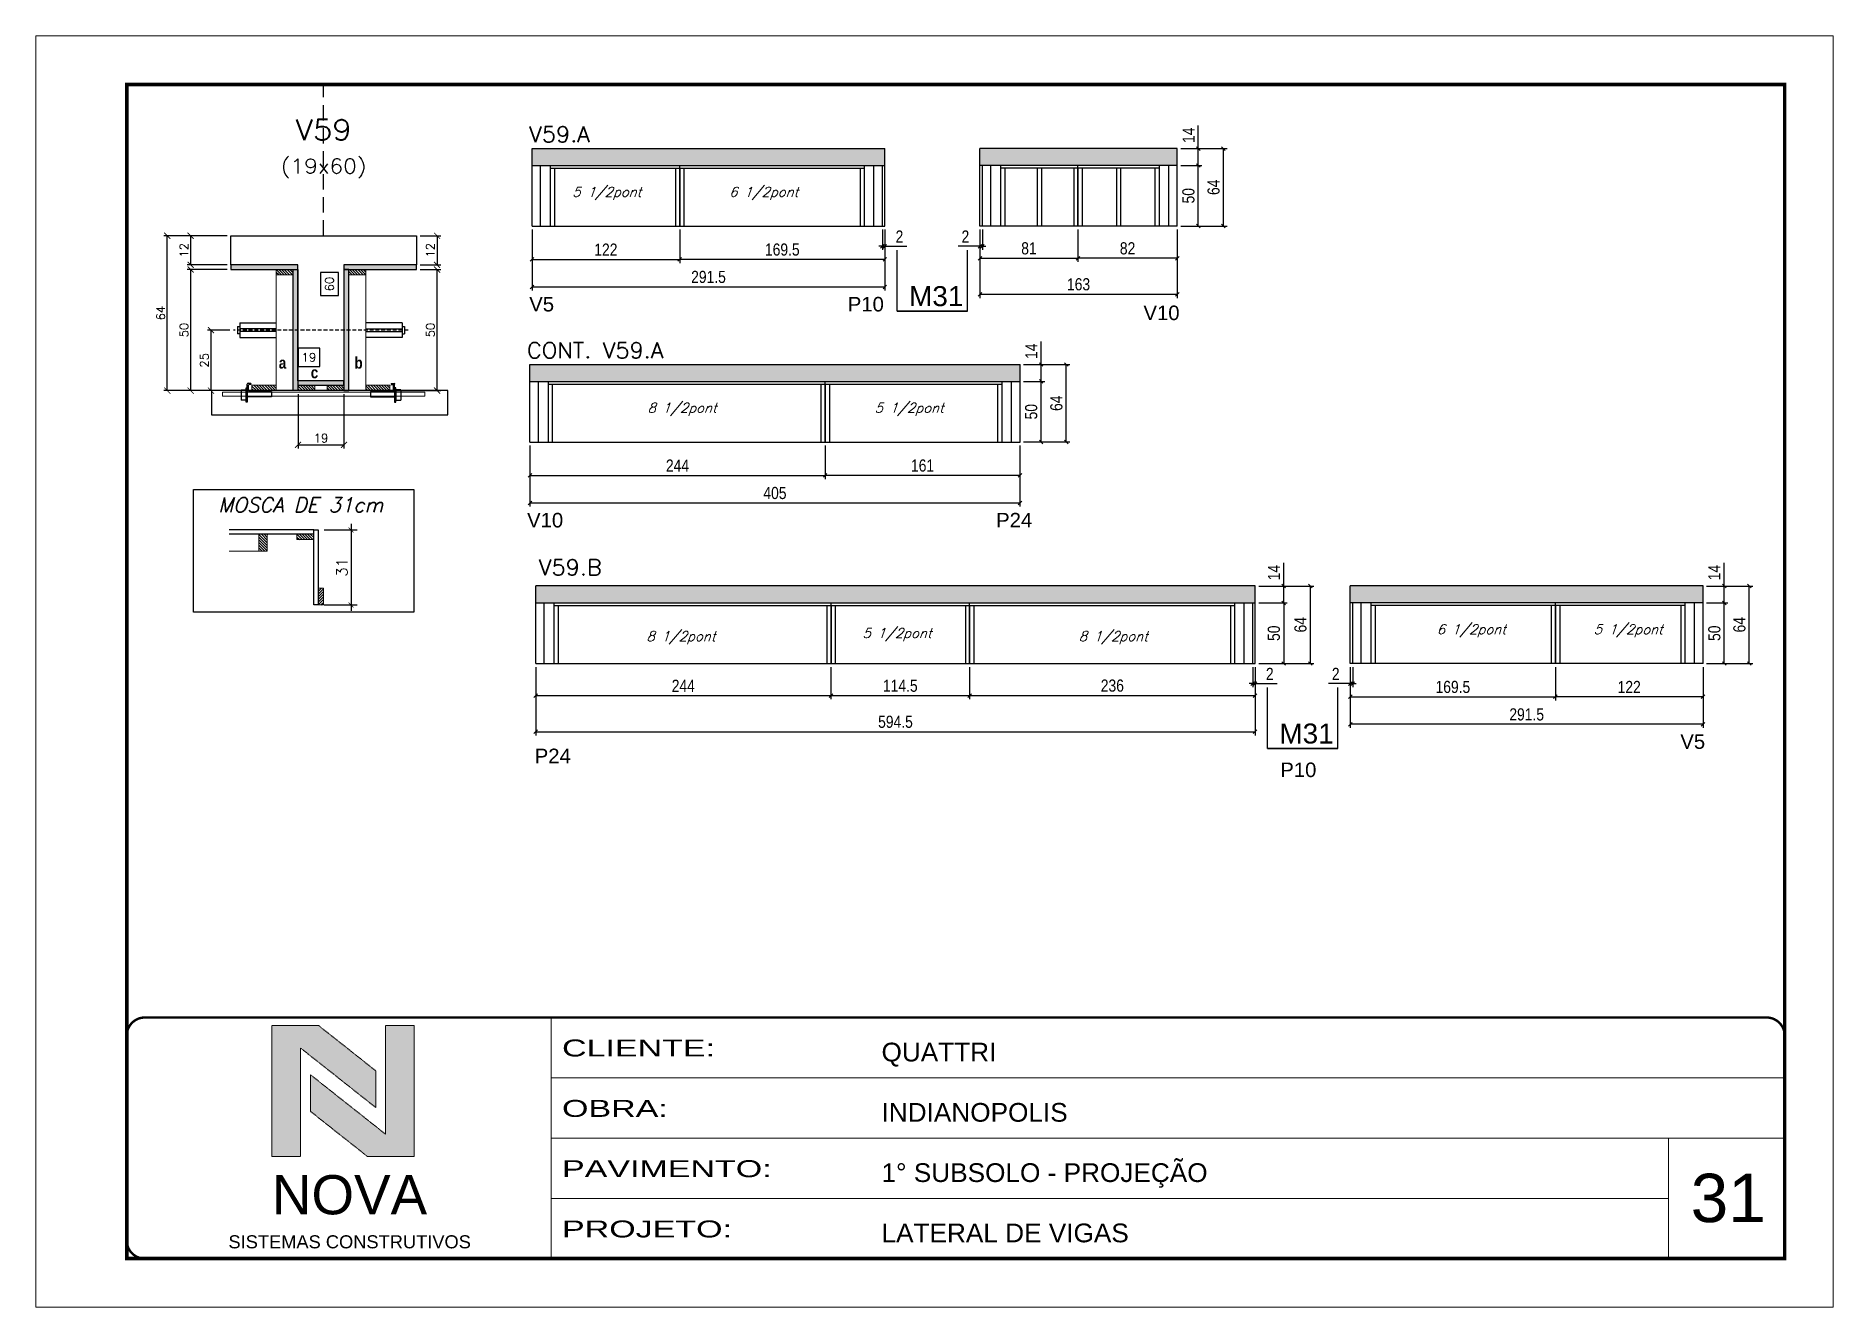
# Model space of a CAD drawing. Header units: millimetres. Extents: x 2921 to 9246, y 316 to 11751.
# Drawn here: x 6092 to 7577, y 1464 to 2514 of the extents above; entities that cross this region are included whole.
import ezdxf
from ezdxf.enums import TextEntityAlignment as Align

# ---------------------------------------------------------------- set-up
doc = ezdxf.new("R2010")
doc.units = ezdxf.units.MM
for name, pattern in [('CONTINUO', [0]), ('DASHED', [0.75, 0.5, -0.25]), ('HIDDEN', [9.525, 6.35, -3.175])]:
    doc.linetypes.add(name, pattern=pattern)
for name, color, linetype in [('1', 3, 'Continuous'), ('5', 5, 'Continuous'), ('barrote', 251, 'Continuous'), ('COTA', 241, 'Continuous'), ('Cota Seção (2x)', 4, 'Continuous'), ('Cotas', 1, 'Continuous'), ('detalhes', 4, 'Continuous'), ('Hachura', 253, 'Continuous'), ('NOMENCLATURA', 7, 'Continuous'), ('Painéis', 200, 'Continuous'), ('presilha', 1, 'Continuous'), ('SARR_2.2x7', 40, 'Continuous'), ('SARR_3.5x7', 81, 'Continuous'), ('TENSOR', 3, 'Continuous'), ('texto', 7, 'Continuous'), ('Texto de Titulo', 7, 'Continuous'), ('Texto Qtd Sarr', 242, 'Continuous')]:
    doc.layers.add(name, color=color, linetype=linetype)
for name, color, linetype, lineweight in [('CARIMBO', 255, 'Continuous', 9), ('CARIMBO-LEGENDA', 75, 'Continuous', 15), ('CONCRETO', 251, 'Continuous', 25), ('Folhas', 255, 'Continuous', 9), ('Madeira', 126, 'Continuous', 18), ('SARRAFO DE PRESSAO', 251, 'DASHED', 9), ('SCO-___-LAJ', 2, 'Continuous', 0), ('TEXTO PILAR', 3, 'Continuous', 15), ('Texto Seção', 7, 'Continuous', 15)]:
    doc.layers.add(name, color=color, linetype=linetype, lineweight=lineweight)
doc.styles.add('arial', font='arial.ttf')
doc.styles.add('COTA TECNICA', font='techl___.ttf', dxfattribs={"height": 10})
doc.styles.add('REGUA-120', font='ROMANS.shx', dxfattribs={"height": 15})
doc.styles.add('Romans', font='romans.shx')
doc.styles.get("Standard").update_dxf_attribs({"font": 'arial.ttf'})
doc.styles.add('TECNICA', font='techb___.ttf', dxfattribs={"height": 10})
doc.styles.add('Tecnologia', font='')
doc.styles.get('Tecnologia').set_extended_font_data('Forgotten Futurist')
doc.dimstyles.new('COTA PARA DETALHES', dxfattribs={"dimtxt": 9, "dimasz": 4, "dimexe": 5, "dimexo": 5, "dimgap": 3, "dimtad": 1, "dimdec": 1, "dimlfac": 0.5, "dimzin": 12, "dimdsep": 46, "dimtxsty": 'Romans', "dimblk": 'ARCHTICK', "dimcen": 10, "dimdle": 5, "dimclrd": 4, "dimclre": 4, "dimclrt": 240, "dimadec": 1, "dimazin": 3, "dimtfac": 1, "dimtdec": 1, "dimtmove": 0, "dimatfit": 3, "dimldrblk": 'ARCHTICK', "dimfxl": 1, "dimtolj": 1, "dimtzin": 12, "dimarcsym": 0})
doc.dimstyles.new('Cota Seção (2x)', dxfattribs={"dimtxt": 7, "dimasz": 5, "dimexe": 3, "dimexo": 3, "dimgap": 2, "dimtad": 3, "dimdec": 1, "dimlfac": 0.5, "dimzin": 12, "dimdsep": 46, "dimtxsty": 'Romans', "dimblk": 'ARCHTICK', "dimcen": 0, "dimclrd": 4, "dimclre": 4, "dimclrt": 1, "dimadec": 1, "dimazin": 3, "dimtfac": 1, "dimtdec": 1, "dimtmove": 0, "dimatfit": 3, "dimldrblk": 'OBLIQUE', "dimfxl": 1, "dimtolj": 1, "dimtzin": 12, "dimarcsym": 0})
doc.dimstyles.new('Cota Seção interna', dxfattribs={"dimtxt": 7, "dimasz": 6, "dimexe": 0.18, "dimexo": 2, "dimgap": -4, "dimtad": 3, "dimdec": 1, "dimlfac": 0.5, "dimzin": 12, "dimdsep": 46, "dimtxsty": 'Romans', "dimblk": 'ARCHTICK', "dimcen": 0.09, "dimse1": 1, "dimse2": 1, "dimsd1": 1, "dimsd2": 1, "dimclrd": 180, "dimclre": 5, "dimclrt": 1, "dimadec": 0, "dimazin": 3, "dimtfac": 1, "dimtdec": 1, "dimtofl": 0, "dimtmove": 0, "dimatfit": 3, "dimldrblk": 'ARCHTICK', "dimfxl": 1, "dimtolj": 1, "dimtzin": 0, "dimarcsym": 0})
doc.dimstyles.new('PAINEL', dxfattribs={"dimtxt": 10, "dimasz": 3, "dimexe": 3, "dimexo": 3, "dimgap": 3, "dimtad": 1, "dimdec": 1, "dimzin": 12, "dimdsep": 46, "dimtxsty": 'COTA TECNICA', "dimblk1": 'OBLIQUE', "dimblk2": 'OBLIQUE', "dimsah": 1, "dimcen": 0.9, "dimclrd": 4, "dimclre": 4, "dimclrt": 240, "dimadec": 1, "dimazin": 3, "dimtfac": 1, "dimtdec": 1, "dimtmove": 0, "dimatfit": 3, "dimfxl": 1, "dimtolj": 1, "dimtzin": 12, "dimarcsym": 0})
pattern_1 = [(315, (29264.8044, -6008.1444), (1.12253202, 1.12253202), [])]
pattern_2 = [(315, (1667.2336, -9473.2985), (1.12253202, 1.12253202), [])]

msp = doc.modelspace()

# ---------------------------------------------------------------- texts
at = {"layer": '5', "linetype": 'Continuous'}
for s, rotation, p in [('V5', 0.00004, (6499.29, 2286.92)), ('P10', 0.00004, (6762.49, 2286.92)), ('V10', 359.99996, (7006.83, 2279.76)), ('V10', 0.00004, (6497.5, 2108.53)), ('P24', 0.00004, (6885.08, 2108.53)), ('V5', 359.99996, (7450.46, 1925.61)), ('P24', 359.99996, (6503.81, 1913.76)), ('P10', 0.00004, (7119.9, 1902.3))]:
    msp.add_text(s, height=12, rotation=rotation, dxfattribs=at).set_placement(p)
at = {"layer": 'CARIMBO', "style": 'arial'}
msp.add_text('31', height=40, dxfattribs=at).set_placement((7458.99, 1534.64))
at = {"layer": 'detalhes', "style": 'TECNICA'}
for s, p in [('a', (6292.36, 2239.7)), ('b', (6354.9, 2239.69)), ('c', (6318.78, 2231.74))]:
    msp.add_text(s, height=9.6, dxfattribs=at).set_placement(p)
at = {"layer": 'NOMENCLATURA', "linetype": 'Continuous'}
for p in [(6813.15, 2291.33), (7119.17, 1930.02)]:
    msp.add_text('M31', height=16.5, dxfattribs=at).set_placement(p)
at = {"layer": 'texto', "color": 2, "char_height": 8, "attachment_point": 5, "style": 'Romans'}
for s, insert in [('{\\Q19;\\C256;5 1/2pont}', (6563.44, 2384.37)), ('{\\Q19;\\C256;6 1/2pont}', (6693.09, 2384.37)), ('{\\Q19;\\C256;8 1/2pont}', (6625.6, 2205.98)), ('{\\Q19;\\C256;5 1/2pont}', (6813.29, 2205.98)), ('{\\Q19;\\C256;8 1/2pont}', (6624.66, 2017.36)), ('{\\Q19;\\C256;5 1/2pont}', (6803.21, 2019.87)), ('{\\Q19;\\C256;8 1/2pont}', (6981.93, 2017.36)), ('{\\Q19;\\C256;6 1/2pont}', (7277.78, 2023.06)), ('{\\Q19;\\C256;5 1/2pont}', (7407.44, 2023.06))]:
    msp.add_mtext(s, dxfattribs=dict(at, insert=insert))
at = {"layer": 'TEXTO PILAR', "color": 3, "style": 'Romans', "oblique": 15}
msp.add_text('MOSCA DE 31cm', height=12, dxfattribs=at).set_placement((6310.46, 2127.14), align=Align.MIDDLE)
at = {"layer": 'Texto Seção', "style": 'REGUA-120', "width": 1.05}
for s, p in [('V59.A', (6499.17, 2426.77)), ('CONT. V59.A', (6497.37, 2248.38)), ('V59.B', (6507.17, 2069.02))]:
    msp.add_text(s, height=13, dxfattribs=at).set_placement(p)

# ---------------------------------------------------------------- blocks, each defined once
blk = doc.blocks.new('A$C64660E27')
at = {"layer": 'COTA', "true_color": 0x1a1a1a}
h = blk.add_hatch(color=250, dxfattribs=at)
h.dxf.hatch_style = 1
h.paths.add_polyline_path([(185.4, -11.6), (142.4, -11.6), (142.4, -131.6), (168.8, -131.6), (168.8, -32.2), (237.7, -86.7), (237.7, -53)])
at = {"layer": 'COTA'}
h = blk.add_hatch(color=20, dxfattribs=at)
h.dxf.hatch_style = 1
h.paths.add_polyline_path([(273, -11.4), (246.6, -11.4), (246.6, -111.1), (177.7, -56.6), (177.7, -90.2), (230, -131.6), (273, -131.6)])
for p, q in [((142.4, -131.6), (142.4, -11.6)), ((142.4, -11.6), (185.4, -11.6)), ((185.4, -11.6), (237.7, -53)), ((273, -11.4), (246.6, -11.4)), ((246.6, -111.1), (246.6, -11.4)), ((273, -11.4), (273, -131.6)), ((168.8, -32.2), (237.7, -86.7)), ((168.8, -131.6), (168.8, -32.2)), ((246.6, -111.1), (177.7, -56.6)), ((177.7, -90.2), (177.7, -56.6)), ((237.7, -86.7), (237.7, -53)), ((230, -131.6), (177.7, -90.2)), ((142.4, -131.6), (168.8, -131.6)), ((273, -131.6), (230, -131.6))]:
    blk.add_line(p, q)
at = {"layer": 'CARIMBO-LEGENDA', "color": 7, "linetype": 'Continuous', "ltscale": 100, "style": 'arial'}
blk.add_text('NOVA', height=36, dxfattribs=at).set_placement((142.4, -184.8))
at = {"layer": 'CARIMBO-LEGENDA', "color": 7, "linetype": 'Continuous', "style": 'arial'}
blk.add_text('SISTEMAS CONSTRUTIVOS', height=12, dxfattribs=at).set_placement((102.5, -216))
blk = doc.blocks.new('9999999999')
at = {"color": 30, "linetype": 'CONTINUO'}
for p, q in [((98564.6, 34230.2), (98564.6, 34429.4)), ((98564.6, 34379.6), (99584, 34379.6)), ((98564.6, 34329.8), (99488, 34329.8)), ((99584, 34329.8), (99488, 34329.8)), ((99488, 34329.8), (99488, 34230.2)), ((98564.6, 34280), (99488, 34280))]:
    blk.add_line(p, q, dxfattribs=at)
at = {"color": 30, "linetype": 'CONTINUO', "const_width": 2}
blk.add_lwpolyline([(99584, 34230.2), (99584, 34414.4, 0.414214), (99569, 34429.4), (98229, 34429.4, 0.414214), (98214, 34414.4), (98214, 34245.2, 0.414214), (98229, 34230.2), (99584, 34230.2)], format="xyb", dxfattribs=at)
at = {"layer": 'Folhas'}
blk.add_lwpolyline([(98139, 34190.2), (99624, 34190.2), (99624, 35240.2), (98139, 35240.2)], close=True, dxfattribs=at)
at = {"layer": 'Folhas', "color": 30, "const_width": 3}
blk.add_lwpolyline([(98214, 34230.2), (99584, 34230.2), (99584, 35200.2), (98214, 35200.2)], close=True, dxfattribs=at)
at = {"xscale": 0.9, "yscale": 0.9, "zscale": 0.9}
blk.add_blockref('A$C64660E27', (98205.8, 34433.1), dxfattribs=at)
at = {"color": 7, "linetype": 'Continuous', "ltscale": 5, "style": 'arial'}
for s, height, p in [('QUATTRI', 15.48, (98837.7, 34393.1)), ('INDIANOPOLIS', 15.483, (98837.7, 34343.3)), ('1° SUBSOLO - PROJEÇÃO', 15.483, (98837.7, 34293.5)), ('LATERAL DE VIGAS', 15.483, (98837.7, 34243.7))]:
    blk.add_text(s, height=height, dxfattribs=at).set_placement(p)
at = {"layer": 'Folhas', "color": 7, "style": 'Tecnologia', "width": 1.5}
for s, p in [('CLIENTE:', (98573.7, 34397.2)), ('OBRA:', (98573.7, 34347.3)), ('PAVIMENTO:', (98573.7, 34297.5)), ('PROJETO:', (98573.7, 34247.7))]:
    blk.add_text(s, height=14, dxfattribs=at).set_placement(p)
blk = doc.blocks.new('_Oblique')
at = {"layer": '1', "color": 0, "lineweight": -2}
blk.add_line((-0.5, -0.5), (0.5, 0.5), dxfattribs=at)
blk = doc.blocks.new('*D618')
at = {"layer": 'Defpoints', "color": 0, "transparency": 16777216}
for p in [(6623.6, 2357.5), (6793.1, 2357.5), (6623.6, 2329.9)]:
    blk.add_point(p, dxfattribs=at)
at = {"layer": 'Painéis', "color": 4, "lineweight": -2, "transparency": 16777216}
for p, q in [((6623.6, 2354.5), (6623.6, 2326.9)), ((6793.1, 2354.5), (6793.1, 2326.9)), ((6793.1, 2329.9), (6623.6, 2329.9))]:
    blk.add_line(p, q, dxfattribs=at)
at = {"layer": 'Painéis', "color": 4, "lineweight": -2, "transparency": 16777216, "xscale": 3, "yscale": 3, "zscale": 3, "rotation": 180}
blk.add_blockref('_Oblique', (6623.6, 2329.9), dxfattribs=at)
at = {"layer": 'Painéis', "color": 4, "lineweight": -2, "transparency": 16777216, "xscale": 3, "yscale": 3, "zscale": 3}
blk.add_blockref('_Oblique', (6793.1, 2329.9), dxfattribs=at)
at = {"layer": 'Painéis', "color": 240, "lineweight": 5, "transparency": 16777216, "insert": (6708.4, 2338), "char_height": 10, "attachment_point": 5, "style": 'COTA TECNICA'}
blk.add_mtext('\\A1;169.5', dxfattribs=at)
blk = doc.blocks.new('titulo1')
at = {"layer": 'Defpoints', "color": 252, "linetype": 'HIDDEN', "ltscale": 2}
blk.add_line((0, 0), (0, 125), dxfattribs=at)
at = {"layer": 'Defpoints', "style": 'Romans', "oblique": 15}
blk.add_attdef('FOLHA', text='', height=10, dxfattribs=at).set_placement((0, 15.6), align=Align.MIDDLE_CENTER)
at = {"layer": 'Texto Qtd Sarr', "color": 3, "style": 'Romans', "oblique": 15}
for tag, height, p in [('TITULO', 17, (0, 71.4)), ('SEÇÃO', 12, (0, 41.5))]:
    blk.add_attdef(tag, text='', height=height, dxfattribs=at).set_placement(p, align=Align.MIDDLE_CENTER)
blk = doc.blocks.new('_ArchTick')
at = {"color": 0, "linetype": 'ByBlock', "const_width": 0.15}
blk.add_lwpolyline([(-0.5, -0.5), (0.5, 0.5)], dxfattribs=at)
blk = doc.blocks.new('*D619')
at = {"layer": 'COTA', "color": 4, "lineweight": -2, "transparency": 16777216}
for p, q in [((6409.2, 2349.5), (6426.1, 2349.5)), ((6423.1, 2349.5), (6423.1, 2325.5)), ((6409.2, 2325.5), (6426.1, 2325.5))]:
    blk.add_line(p, q, dxfattribs=at)
at = {"layer": 'Defpoints', "color": 0, "transparency": 16777216}
for p in [(6406.2, 2349.5), (6406.2, 2325.5), (6423.1, 2325.5)]:
    blk.add_point(p, dxfattribs=at)
at = {"layer": 'COTA', "color": 4, "lineweight": -2, "transparency": 16777216, "xscale": 5, "yscale": 5, "zscale": 5}
for p, rotation in [((6423.1, 2349.5), 90), ((6423.1, 2325.5), 270)]:
    blk.add_blockref('_ArchTick', p, dxfattribs=dict(at, rotation=rotation))
at = {"layer": 'COTA', "color": 1, "transparency": 16777216, "insert": (6417.6, 2337.5), "char_height": 7, "attachment_point": 5, "rotation": 90, "style": 'Romans'}
blk.add_mtext('\\A1;12', dxfattribs=at)
blk = doc.blocks.new('*D620')
at = {"layer": 'COTA', "color": 4, "lineweight": -2, "transparency": 16777216}
for p, q in [((6249.6, 2349.5), (6197.2, 2349.5)), ((6200.2, 2221.5), (6200.2, 2349.5)), ((6271.6, 2221.5), (6197.2, 2221.5))]:
    blk.add_line(p, q, dxfattribs=at)
at = {"layer": 'Defpoints', "color": 0, "transparency": 16777216}
for p in [(6200.2, 2349.5), (6252.6, 2349.5), (6274.6, 2221.5)]:
    blk.add_point(p, dxfattribs=at)
at = {"layer": 'COTA', "color": 4, "lineweight": -2, "transparency": 16777216, "xscale": 5, "yscale": 5, "zscale": 5}
for p, rotation in [((6200.2, 2349.5), 90), ((6200.2, 2221.5), 270)]:
    blk.add_blockref('_ArchTick', p, dxfattribs=dict(at, rotation=rotation))
at = {"layer": 'COTA', "color": 1, "transparency": 16777216, "insert": (6194.7, 2285.5), "char_height": 7, "attachment_point": 5, "rotation": 90, "style": 'Romans'}
blk.add_mtext('\\A1;64', dxfattribs=at)
blk = doc.blocks.new('*D621')
at = {"layer": 'COTA', "color": 4, "lineweight": -2, "transparency": 16777216}
for p, q in [((6409.2, 2321.5), (6426.1, 2321.5)), ((6423.1, 2221.5), (6423.1, 2321.5)), ((6382.8, 2221.5), (6426.1, 2221.5))]:
    blk.add_line(p, q, dxfattribs=at)
at = {"layer": 'Defpoints', "color": 0, "transparency": 16777216}
for p in [(6406.2, 2321.5), (6423.1, 2321.5), (6379.8, 2221.5)]:
    blk.add_point(p, dxfattribs=at)
at = {"layer": 'COTA', "color": 4, "lineweight": -2, "transparency": 16777216, "xscale": 5, "yscale": 5, "zscale": 5}
for p, rotation in [((6423.1, 2321.5), 90), ((6423.1, 2221.5), 270)]:
    blk.add_blockref('_ArchTick', p, dxfattribs=dict(at, rotation=rotation))
at = {"layer": 'COTA', "color": 1, "transparency": 16777216, "insert": (6417.6, 2271.5), "char_height": 7, "attachment_point": 5, "rotation": 90, "style": 'Romans'}
blk.add_mtext('\\A1;50', dxfattribs=at)
blk = doc.blocks.new('*D622')
at = {"layer": 'Cota Seção (2x)', "color": 180, "lineweight": -2, "transparency": 16777216}
for p, q in [((6341.7, 2319), (6326.7, 2319)), ((6326.7, 2319), (6326.7, 2300)), ((6341.7, 2300), (6341.7, 2319)), ((6326.7, 2300), (6341.7, 2300))]:
    blk.add_line(p, q, dxfattribs=at)
at = {"layer": 'Defpoints', "color": 0, "transparency": 16777216}
for p in [(6345.7, 2349.5), (6357.2, 2349.5), (6357.2, 2229.5)]:
    blk.add_point(p, dxfattribs=at)
at = {"layer": 'Cota Seção (2x)', "color": 1, "transparency": 16777216, "insert": (6334.2, 2309.5), "char_height": 7, "attachment_point": 5, "rotation": 90, "style": 'Romans'}
blk.add_mtext('\\A1;60', dxfattribs=at)
blk = doc.blocks.new('*D623')
at = {"layer": 'COTA', "color": 4, "lineweight": -2, "transparency": 16777216}
for p, q in [((6249.6, 2349.5), (6216.5, 2349.5)), ((6219.5, 2349.5), (6219.5, 2325.5)), ((6249.6, 2325.5), (6216.5, 2325.5))]:
    blk.add_line(p, q, dxfattribs=at)
at = {"layer": 'Defpoints', "color": 0, "transparency": 16777216}
for p in [(6252.6, 2349.5), (6219.5, 2325.5), (6252.6, 2325.5)]:
    blk.add_point(p, dxfattribs=at)
at = {"layer": 'COTA', "color": 4, "lineweight": -2, "transparency": 16777216, "xscale": 5, "yscale": 5, "zscale": 5}
for p, rotation in [((6219.5, 2349.5), 90), ((6219.5, 2325.5), 270)]:
    blk.add_blockref('_ArchTick', p, dxfattribs=dict(at, rotation=rotation))
at = {"layer": 'COTA', "color": 1, "transparency": 16777216, "insert": (6214, 2337.5), "char_height": 7, "attachment_point": 5, "rotation": 90, "style": 'Romans'}
blk.add_mtext('\\A1;12', dxfattribs=at)
blk = doc.blocks.new('*D624')
at = {"layer": 'COTA', "color": 4, "lineweight": -2, "transparency": 16777216}
for p, q in [((6249.6, 2321.5), (6216.5, 2321.5)), ((6219.5, 2321.5), (6219.5, 2221.5)), ((6271.6, 2221.5), (6216.5, 2221.5))]:
    blk.add_line(p, q, dxfattribs=at)
at = {"layer": 'Defpoints', "color": 0, "transparency": 16777216}
for p in [(6252.6, 2321.5), (6219.5, 2221.5), (6274.6, 2221.5)]:
    blk.add_point(p, dxfattribs=at)
at = {"layer": 'COTA', "color": 4, "lineweight": -2, "transparency": 16777216, "xscale": 5, "yscale": 5, "zscale": 5}
for p, rotation in [((6219.5, 2321.5), 90), ((6219.5, 2221.5), 270)]:
    blk.add_blockref('_ArchTick', p, dxfattribs=dict(at, rotation=rotation))
at = {"layer": 'COTA', "color": 1, "transparency": 16777216, "insert": (6214, 2271.5), "char_height": 7, "attachment_point": 5, "rotation": 90, "style": 'Romans'}
blk.add_mtext('\\A1;50', dxfattribs=at)
blk = doc.blocks.new('PRESILHA METÁLICA 1')
at = {"layer": 'presilha'}
for p, q in [((0, 13), (6, 13)), ((0, 13), (0, 0)), ((6, 0), (0, 0)), ((6, 15.5), (7.5, 15.5)), ((6, -2.5), (6, 15.5)), ((6, 13), (6, 0)), ((7.5, 10.6), (7.5, 19.9)), ((7.5, 15.5), (7.5, -2.5)), ((37.5, 4.1), (7.5, 4.1)), ((12, 21), (8.6, 21)), ((9, 11.6), (9, 18.9)), ((12, 19.5), (9.6, 19.5)), ((37.5, 11), (9.6, 11)), ((12, 21), (12, 19.5)), ((37.5, 11), (37.5, 4.1)), ((7.5, -2.5), (6, -2.5))]:
    blk.add_line(p, q, dxfattribs=at)
for centre, radius, start, end in [((8.6, 19.9), 1.14, 90, 180), ((9.6, 18.9), 0.57, 90, 180), ((9.6, 11.6), 0.57, 180, 270)]:
    blk.add_arc(centre, radius, start, end, dxfattribs=at)
blk = doc.blocks.new('*D625')
at = {"layer": 'COTA', "color": 4, "lineweight": -2, "transparency": 16777216}
for p, q in [((6308.2, 2218.5), (6308.2, 2173.8)), ((6346.2, 2218.5), (6346.2, 2173.8)), ((6308.2, 2176.8), (6346.2, 2176.8))]:
    blk.add_line(p, q, dxfattribs=at)
at = {"layer": 'Defpoints', "color": 0, "transparency": 16777216}
for p in [(6308.2, 2221.5), (6346.2, 2221.5), (6346.2, 2176.8)]:
    blk.add_point(p, dxfattribs=at)
at = {"layer": 'COTA', "color": 4, "lineweight": -2, "transparency": 16777216, "xscale": 5, "yscale": 5, "zscale": 5, "rotation": 180}
blk.add_blockref('_ArchTick', (6308.2, 2176.8), dxfattribs=at)
at = {"layer": 'COTA', "color": 4, "lineweight": -2, "transparency": 16777216, "xscale": 5, "yscale": 5, "zscale": 5}
blk.add_blockref('_ArchTick', (6346.2, 2176.8), dxfattribs=at)
at = {"layer": 'COTA', "color": 1, "transparency": 16777216, "insert": (6327.2, 2182.3), "char_height": 7, "attachment_point": 5, "style": 'Romans'}
blk.add_mtext('\\A1;19', dxfattribs=at)
blk = doc.blocks.new('*D1077')
at = {"layer": 'COTA', "color": 4, "lineweight": -2, "transparency": 16777216}
for p, q in [((6251.9, 2271.5), (6233.3, 2271.5)), ((6236.3, 2271.5), (6236.3, 2221.5)), ((6251.9, 2221.5), (6233.3, 2221.5))]:
    blk.add_line(p, q, dxfattribs=at)
at = {"layer": 'Defpoints', "color": 0, "transparency": 16777216}
for p in [(6254.9, 2271.5), (6236.3, 2221.5), (6254.9, 2221.5)]:
    blk.add_point(p, dxfattribs=at)
at = {"layer": 'COTA', "color": 4, "lineweight": -2, "transparency": 16777216, "xscale": 5, "yscale": 5, "zscale": 5}
for p, rotation in [((6236.3, 2271.5), 90), ((6236.3, 2221.5), 270)]:
    blk.add_blockref('_ArchTick', p, dxfattribs=dict(at, rotation=rotation))
at = {"layer": 'COTA', "color": 1, "transparency": 16777216, "insert": (6230.8, 2246.5), "char_height": 7, "attachment_point": 5, "rotation": 90, "style": 'Romans'}
blk.add_mtext('\\A1;25', dxfattribs=at)
blk = doc.blocks.new('*D626')
at = {"layer": 'Cota Seção (2x)', "color": 180, "lineweight": -2, "transparency": 16777216}
for p, q in [((6326.2, 2256.5), (6308.2, 2256.5)), ((6308.2, 2256.5), (6308.2, 2241.5)), ((6326.2, 2241.5), (6326.2, 2256.5)), ((6308.2, 2241.5), (6326.2, 2241.5))]:
    blk.add_line(p, q, dxfattribs=at)
at = {"layer": 'Defpoints', "color": 0, "transparency": 16777216}
for p in [(6346.2, 2237.5), (6308.2, 2221.5), (6346.2, 2221.5)]:
    blk.add_point(p, dxfattribs=at)
at = {"layer": 'Cota Seção (2x)', "color": 1, "transparency": 16777216, "insert": (6317.2, 2249), "char_height": 7, "attachment_point": 5, "style": 'Romans'}
blk.add_mtext('\\A1;19', dxfattribs=at)
blk = doc.blocks.new('*D627')
at = {"layer": 'Defpoints', "color": 0, "transparency": 16777216}
for p in [(7034.7, 2421.5), (7072.9, 2421.5), (7034.7, 2357.5)]:
    blk.add_point(p, dxfattribs=at)
at = {"layer": 'Painéis', "color": 4, "lineweight": -2, "transparency": 16777216}
for p, q in [((7037.7, 2421.5), (7075.9, 2421.5)), ((7072.9, 2357.5), (7072.9, 2421.5)), ((7037.7, 2357.5), (7075.9, 2357.5))]:
    blk.add_line(p, q, dxfattribs=at)
at = {"layer": 'Painéis', "color": 4, "lineweight": -2, "transparency": 16777216, "xscale": 3, "yscale": 3, "zscale": 3}
for p, rotation in [((7072.9, 2421.5), 90), ((7072.9, 2357.5), 270)]:
    blk.add_blockref('_Oblique', p, dxfattribs=dict(at, rotation=rotation))
at = {"layer": 'Painéis', "color": 240, "lineweight": 5, "transparency": 16777216, "insert": (7064.8, 2389.5), "char_height": 10, "attachment_point": 5, "rotation": 90, "style": 'COTA TECNICA'}
blk.add_mtext('\\A1;64', dxfattribs=at)
blk = doc.blocks.new('*D628')
at = {"layer": 'Defpoints', "color": 0, "transparency": 16777216}
for p in [(7034.7, 2407.5), (7052.1, 2407.5), (7034.7, 2357.5)]:
    blk.add_point(p, dxfattribs=at)
at = {"layer": 'Painéis', "color": 4, "lineweight": -2, "transparency": 16777216}
for p, q in [((7037.7, 2407.5), (7055.1, 2407.5)), ((7052.1, 2357.5), (7052.1, 2407.5)), ((7037.7, 2357.5), (7055.1, 2357.5))]:
    blk.add_line(p, q, dxfattribs=at)
at = {"layer": 'Painéis', "color": 4, "lineweight": -2, "transparency": 16777216, "xscale": 3, "yscale": 3, "zscale": 3}
for p, rotation in [((7052.1, 2407.5), 90), ((7052.1, 2357.5), 270)]:
    blk.add_blockref('_Oblique', p, dxfattribs=dict(at, rotation=rotation))
at = {"layer": 'Painéis', "color": 240, "lineweight": 5, "transparency": 16777216, "insert": (7044, 2382.5), "char_height": 10, "attachment_point": 5, "rotation": 90, "style": 'COTA TECNICA'}
blk.add_mtext('\\A1;50', dxfattribs=at)
blk = doc.blocks.new('*D629')
at = {"layer": 'Defpoints', "color": 0, "transparency": 16777216}
for p in [(7034.7, 2421.5), (7052.1, 2421.5), (7034.7, 2407.5)]:
    blk.add_point(p, dxfattribs=at)
at = {"layer": 'Painéis', "color": 4, "lineweight": -2, "transparency": 16777216}
for p, q in [((7052.1, 2421.5), (7052.1, 2440.6)), ((7037.7, 2421.5), (7055.1, 2421.5)), ((7052.1, 2407.5), (7052.1, 2421.5)), ((7037.7, 2407.5), (7055.1, 2407.5))]:
    blk.add_line(p, q, dxfattribs=at)
at = {"layer": 'Painéis', "color": 4, "lineweight": -2, "transparency": 16777216, "xscale": 3, "yscale": 3, "zscale": 3}
for p, rotation in [((7052.1, 2421.5), 90), ((7052.1, 2407.5), 270)]:
    blk.add_blockref('_Oblique', p, dxfattribs=dict(at, rotation=rotation))
at = {"layer": 'Painéis', "color": 240, "lineweight": 5, "transparency": 16777216, "insert": (7044.1, 2432.5), "char_height": 10, "attachment_point": 5, "rotation": 90, "style": 'COTA TECNICA'}
blk.add_mtext('\\A1;14', dxfattribs=at)
blk = doc.blocks.new('*D1078')
at = {"layer": 'Defpoints', "color": 0, "transparency": 16777216}
for p in [(6501.6, 2357.5), (6623.6, 2357.5), (6623.6, 2329.9)]:
    blk.add_point(p, dxfattribs=at)
at = {"layer": 'Painéis', "color": 4, "lineweight": -2, "transparency": 16777216}
for p, q in [((6501.6, 2354.5), (6501.6, 2326.9)), ((6623.6, 2354.5), (6623.6, 2326.9)), ((6501.6, 2329.9), (6623.6, 2329.9))]:
    blk.add_line(p, q, dxfattribs=at)
at = {"layer": 'Painéis', "color": 4, "lineweight": -2, "transparency": 16777216, "xscale": 3, "yscale": 3, "zscale": 3, "rotation": 180}
blk.add_blockref('_Oblique', (6501.6, 2329.9), dxfattribs=at)
at = {"layer": 'Painéis', "color": 4, "lineweight": -2, "transparency": 16777216, "xscale": 3, "yscale": 3, "zscale": 3}
blk.add_blockref('_Oblique', (6623.6, 2329.9), dxfattribs=at)
at = {"layer": 'Painéis', "color": 240, "lineweight": 5, "transparency": 16777216, "insert": (6562.6, 2338), "char_height": 10, "attachment_point": 5, "style": 'COTA TECNICA'}
blk.add_mtext('\\A1;122', dxfattribs=at)
blk = doc.blocks.new('*D1079')
at = {"layer": 'Defpoints', "color": 0, "transparency": 16777216}
for p in [(6501.6, 2357.5), (6793.1, 2357.5), (6793.1, 2307.2)]:
    blk.add_point(p, dxfattribs=at)
at = {"layer": 'Painéis', "color": 4, "lineweight": -2, "transparency": 16777216}
for p, q in [((6501.6, 2354.5), (6501.6, 2304.2)), ((6793.1, 2354.5), (6793.1, 2304.2)), ((6501.6, 2307.2), (6793.1, 2307.2))]:
    blk.add_line(p, q, dxfattribs=at)
at = {"layer": 'Painéis', "color": 4, "lineweight": -2, "transparency": 16777216, "xscale": 3, "yscale": 3, "zscale": 3, "rotation": 180}
blk.add_blockref('_Oblique', (6501.6, 2307.2), dxfattribs=at)
at = {"layer": 'Painéis', "color": 4, "lineweight": -2, "transparency": 16777216, "xscale": 3, "yscale": 3, "zscale": 3}
blk.add_blockref('_Oblique', (6793.1, 2307.2), dxfattribs=at)
at = {"layer": 'Painéis', "color": 240, "lineweight": 5, "transparency": 16777216, "insert": (6647.4, 2315.4), "char_height": 10, "attachment_point": 5, "style": 'COTA TECNICA'}
blk.add_mtext('\\A1;291.5', dxfattribs=at)
blk = doc.blocks.new('*D630')
at = {"layer": 'COTA', "color": 4, "linetype": 'ByBlock', "lineweight": -2, "transparency": 16777216}
for p, q in [((6791.1, 2354.5), (6791.1, 2337.8)), ((6793.1, 2354.5), (6793.1, 2337.8)), ((6791.1, 2340.8), (6788.1, 2340.8)), ((6791.1, 2340.8), (6793.1, 2340.8)), ((6793.1, 2340.8), (6811.2, 2340.8))]:
    blk.add_line(p, q, dxfattribs=at)
at = {"layer": 'Defpoints', "color": 0, "linetype": 'ByBlock', "transparency": 16777216}
for p in [(6791.1, 2357.5), (6793.1, 2357.5), (6793.1, 2340.8)]:
    blk.add_point(p, dxfattribs=at)
at = {"layer": 'COTA', "color": 4, "linetype": 'ByBlock', "lineweight": -2, "transparency": 16777216, "xscale": 3, "yscale": 3, "zscale": 3}
blk.add_blockref('_Oblique', (6791.1, 2340.8), dxfattribs=at)
at = {"layer": 'COTA', "color": 4, "linetype": 'ByBlock', "lineweight": -2, "transparency": 16777216, "xscale": 3, "yscale": 3, "zscale": 3, "rotation": 180}
blk.add_blockref('_Oblique', (6793.1, 2340.8), dxfattribs=at)
at = {"layer": 'COTA', "color": 240, "linetype": 'ByBlock', "transparency": 16777216, "insert": (6805.2, 2348.8), "char_height": 10, "attachment_point": 5, "style": 'COTA TECNICA'}
blk.add_mtext('\\A1;2', dxfattribs=at)
blk = doc.blocks.new('*D1053')
at = {"layer": 'COTA', "color": 4, "lineweight": -2, "transparency": 16777216}
for p, q in [((6352, 2111.5), (6352, 2039.5)), ((6329.8, 2106.5), (6357, 2106.5)), ((6329.8, 2044.5), (6357, 2044.5))]:
    blk.add_line(p, q, dxfattribs=at)
at = {"layer": 'Defpoints', "color": 0, "transparency": 16777216}
for p in [(6324.8, 2106.5), (6324.8, 2044.5), (6352, 2044.5)]:
    blk.add_point(p, dxfattribs=at)
at = {"layer": 'COTA', "color": 4, "lineweight": -2, "transparency": 16777216, "xscale": 4, "yscale": 4, "zscale": 4}
for p, rotation in [((6352, 2106.5), 90), ((6352, 2044.5), 270)]:
    blk.add_blockref('_ArchTick', p, dxfattribs=dict(at, rotation=rotation))
at = {"layer": 'COTA', "color": 240, "transparency": 16777216, "insert": (6344.5, 2075.5), "char_height": 9, "attachment_point": 5, "rotation": 90, "style": 'Romans'}
blk.add_mtext('\\A1;31', dxfattribs=at)
blk = doc.blocks.new('*D586')
at = {"layer": 'Defpoints', "color": 0, "transparency": 16777216}
for p in [(6871.7, 2357.5), (6952.7, 2357.5), (6952.7, 2330.9)]:
    blk.add_point(p, dxfattribs=at)
at = {"layer": 'Painéis', "color": 4, "lineweight": -2, "transparency": 16777216}
for p, q in [((6871.7, 2354.5), (6871.7, 2327.9)), ((6952.7, 2354.5), (6952.7, 2327.9)), ((6871.7, 2330.9), (6952.7, 2330.9))]:
    blk.add_line(p, q, dxfattribs=at)
at = {"layer": 'Painéis', "color": 4, "lineweight": -2, "transparency": 16777216, "xscale": 3, "yscale": 3, "zscale": 3, "rotation": 180}
blk.add_blockref('_Oblique', (6871.7, 2330.9), dxfattribs=at)
at = {"layer": 'Painéis', "color": 4, "lineweight": -2, "transparency": 16777216, "xscale": 3, "yscale": 3, "zscale": 3}
blk.add_blockref('_Oblique', (6952.7, 2330.9), dxfattribs=at)
at = {"layer": 'Painéis', "color": 240, "lineweight": 5, "transparency": 16777216, "insert": (6912.2, 2339), "char_height": 10, "attachment_point": 5, "style": 'COTA TECNICA'}
blk.add_mtext('\\A1;81', dxfattribs=at)
blk = doc.blocks.new('*D1054')
at = {"layer": 'Defpoints', "color": 0, "transparency": 16777216}
for p in [(6952.7, 2357.5), (7034.7, 2357.5), (6952.7, 2330.9)]:
    blk.add_point(p, dxfattribs=at)
at = {"layer": 'Painéis', "color": 4, "lineweight": -2, "transparency": 16777216}
for p, q in [((6952.7, 2354.5), (6952.7, 2327.9)), ((7034.7, 2354.5), (7034.7, 2327.9)), ((7034.7, 2330.9), (6952.7, 2330.9))]:
    blk.add_line(p, q, dxfattribs=at)
at = {"layer": 'Painéis', "color": 4, "lineweight": -2, "transparency": 16777216, "xscale": 3, "yscale": 3, "zscale": 3, "rotation": 180}
blk.add_blockref('_Oblique', (6952.7, 2330.9), dxfattribs=at)
at = {"layer": 'Painéis', "color": 4, "lineweight": -2, "transparency": 16777216, "xscale": 3, "yscale": 3, "zscale": 3}
blk.add_blockref('_Oblique', (7034.7, 2330.9), dxfattribs=at)
at = {"layer": 'Painéis', "color": 240, "lineweight": 5, "transparency": 16777216, "insert": (6993.7, 2339), "char_height": 10, "attachment_point": 5, "style": 'COTA TECNICA'}
blk.add_mtext('\\A1;82', dxfattribs=at)
blk = doc.blocks.new('*D587')
at = {"layer": 'Defpoints', "color": 0, "transparency": 16777216}
for p in [(6871.7, 2357.5), (7034.7, 2357.5), (6871.7, 2301)]:
    blk.add_point(p, dxfattribs=at)
at = {"layer": 'Painéis', "color": 4, "lineweight": -2, "transparency": 16777216}
for p, q in [((6871.7, 2354.5), (6871.7, 2298)), ((7034.7, 2354.5), (7034.7, 2298)), ((7034.7, 2301), (6871.7, 2301))]:
    blk.add_line(p, q, dxfattribs=at)
at = {"layer": 'Painéis', "color": 4, "lineweight": -2, "transparency": 16777216, "xscale": 3, "yscale": 3, "zscale": 3, "rotation": 180}
blk.add_blockref('_Oblique', (6871.7, 2301), dxfattribs=at)
at = {"layer": 'Painéis', "color": 4, "lineweight": -2, "transparency": 16777216, "xscale": 3, "yscale": 3, "zscale": 3}
blk.add_blockref('_Oblique', (7034.7, 2301), dxfattribs=at)
at = {"layer": 'Painéis', "color": 240, "lineweight": 5, "transparency": 16777216, "insert": (6953.2, 2309.3), "char_height": 10, "attachment_point": 5, "style": 'COTA TECNICA'}
blk.add_mtext('\\A1;163', dxfattribs=at)
blk = doc.blocks.new('*D588')
at = {"layer": 'COTA', "color": 4, "linetype": 'ByBlock', "lineweight": -2, "transparency": 16777216}
for p, q in [((6871.7, 2354.5), (6871.7, 2337.8)), ((6873.7, 2354.5), (6873.7, 2337.8)), ((6871.7, 2340.8), (6853.6, 2340.8)), ((6873.7, 2340.8), (6871.7, 2340.8)), ((6873.7, 2340.8), (6876.7, 2340.8))]:
    blk.add_line(p, q, dxfattribs=at)
at = {"layer": 'Defpoints', "color": 0, "linetype": 'ByBlock', "transparency": 16777216}
for p in [(6871.7, 2357.5), (6873.7, 2357.5), (6871.7, 2340.8)]:
    blk.add_point(p, dxfattribs=at)
at = {"layer": 'COTA', "color": 4, "linetype": 'ByBlock', "lineweight": -2, "transparency": 16777216, "xscale": 3, "yscale": 3, "zscale": 3}
blk.add_blockref('_Oblique', (6871.7, 2340.8), dxfattribs=at)
at = {"layer": 'COTA', "color": 4, "linetype": 'ByBlock', "lineweight": -2, "transparency": 16777216, "xscale": 3, "yscale": 3, "zscale": 3, "rotation": 180}
blk.add_blockref('_Oblique', (6873.7, 2340.8), dxfattribs=at)
at = {"layer": 'COTA', "color": 240, "linetype": 'ByBlock', "transparency": 16777216, "insert": (6859.7, 2348.8), "char_height": 10, "attachment_point": 5, "style": 'COTA TECNICA'}
blk.add_mtext('\\A1;2', dxfattribs=at)
blk = doc.blocks.new('*D589')
at = {"layer": 'Defpoints', "color": 0, "transparency": 16777216}
for p in [(6743.8, 2179.1), (6904.8, 2179.1), (6743.8, 2151.5)]:
    blk.add_point(p, dxfattribs=at)
at = {"layer": 'Painéis', "color": 4, "lineweight": -2, "transparency": 16777216}
for p, q in [((6743.8, 2176.1), (6743.8, 2148.5)), ((6904.8, 2176.1), (6904.8, 2148.5)), ((6904.8, 2151.5), (6743.8, 2151.5))]:
    blk.add_line(p, q, dxfattribs=at)
at = {"layer": 'Painéis', "color": 4, "lineweight": -2, "transparency": 16777216, "xscale": 3, "yscale": 3, "zscale": 3, "rotation": 180}
blk.add_blockref('_Oblique', (6743.8, 2151.5), dxfattribs=at)
at = {"layer": 'Painéis', "color": 4, "lineweight": -2, "transparency": 16777216, "xscale": 3, "yscale": 3, "zscale": 3}
blk.add_blockref('_Oblique', (6904.8, 2151.5), dxfattribs=at)
at = {"layer": 'Painéis', "color": 240, "lineweight": 5, "transparency": 16777216, "insert": (6824.3, 2159.6), "char_height": 10, "attachment_point": 5, "style": 'COTA TECNICA'}
blk.add_mtext('\\A1;161', dxfattribs=at)
blk = doc.blocks.new('*D1055')
at = {"layer": 'Defpoints', "color": 0, "transparency": 16777216}
for p in [(6904.8, 2243.1), (6943, 2243.1), (6904.8, 2179.1)]:
    blk.add_point(p, dxfattribs=at)
at = {"layer": 'Painéis', "color": 4, "lineweight": -2, "transparency": 16777216}
for p, q in [((6907.8, 2243.1), (6946, 2243.1)), ((6943, 2179.1), (6943, 2243.1)), ((6907.8, 2179.1), (6946, 2179.1))]:
    blk.add_line(p, q, dxfattribs=at)
at = {"layer": 'Painéis', "color": 4, "lineweight": -2, "transparency": 16777216, "xscale": 3, "yscale": 3, "zscale": 3}
for p, rotation in [((6943, 2243.1), 90), ((6943, 2179.1), 270)]:
    blk.add_blockref('_Oblique', p, dxfattribs=dict(at, rotation=rotation))
at = {"layer": 'Painéis', "color": 240, "lineweight": 5, "transparency": 16777216, "insert": (6934.9, 2211.1), "char_height": 10, "attachment_point": 5, "rotation": 90, "style": 'COTA TECNICA'}
blk.add_mtext('\\A1;64', dxfattribs=at)
blk = doc.blocks.new('*D1056')
at = {"layer": 'Defpoints', "color": 0, "transparency": 16777216}
for p in [(6904.8, 2229.1), (6922.3, 2229.1), (6904.8, 2179.1)]:
    blk.add_point(p, dxfattribs=at)
at = {"layer": 'Painéis', "color": 4, "lineweight": -2, "transparency": 16777216}
for p, q in [((6907.8, 2229.1), (6925.3, 2229.1)), ((6922.3, 2179.1), (6922.3, 2229.1)), ((6907.8, 2179.1), (6925.3, 2179.1))]:
    blk.add_line(p, q, dxfattribs=at)
at = {"layer": 'Painéis', "color": 4, "lineweight": -2, "transparency": 16777216, "xscale": 3, "yscale": 3, "zscale": 3}
for p, rotation in [((6922.3, 2229.1), 90), ((6922.3, 2179.1), 270)]:
    blk.add_blockref('_Oblique', p, dxfattribs=dict(at, rotation=rotation))
at = {"layer": 'Painéis', "color": 240, "lineweight": 5, "transparency": 16777216, "insert": (6914.1, 2204.1), "char_height": 10, "attachment_point": 5, "rotation": 90, "style": 'COTA TECNICA'}
blk.add_mtext('\\A1;50', dxfattribs=at)
blk = doc.blocks.new('*D1057')
at = {"layer": 'Defpoints', "color": 0, "transparency": 16777216}
for p in [(6904.8, 2243.1), (6922.3, 2243.1), (6904.8, 2229.1)]:
    blk.add_point(p, dxfattribs=at)
at = {"layer": 'Painéis', "color": 4, "lineweight": -2, "transparency": 16777216}
for p, q in [((6922.3, 2243.1), (6922.3, 2262.2)), ((6907.8, 2243.1), (6925.3, 2243.1)), ((6922.3, 2229.1), (6922.3, 2243.1)), ((6907.8, 2229.1), (6925.3, 2229.1))]:
    blk.add_line(p, q, dxfattribs=at)
at = {"layer": 'Painéis', "color": 4, "lineweight": -2, "transparency": 16777216, "xscale": 3, "yscale": 3, "zscale": 3}
for p, rotation in [((6922.3, 2243.1), 90), ((6922.3, 2229.1), 270)]:
    blk.add_blockref('_Oblique', p, dxfattribs=dict(at, rotation=rotation))
at = {"layer": 'Painéis', "color": 240, "lineweight": 5, "transparency": 16777216, "insert": (6914.2, 2254.1), "char_height": 10, "attachment_point": 5, "rotation": 90, "style": 'COTA TECNICA'}
blk.add_mtext('\\A1;14', dxfattribs=at)
blk = doc.blocks.new('*D1058')
at = {"layer": 'Defpoints', "color": 0, "transparency": 16777216}
for p in [(6499.8, 2179.1), (6743.8, 2179.1), (6743.8, 2151.5)]:
    blk.add_point(p, dxfattribs=at)
at = {"layer": 'Painéis', "color": 4, "lineweight": -2, "transparency": 16777216}
for p, q in [((6499.8, 2176.1), (6499.8, 2148.5)), ((6743.8, 2176.1), (6743.8, 2148.5)), ((6499.8, 2151.5), (6743.8, 2151.5))]:
    blk.add_line(p, q, dxfattribs=at)
at = {"layer": 'Painéis', "color": 4, "lineweight": -2, "transparency": 16777216, "xscale": 3, "yscale": 3, "zscale": 3, "rotation": 180}
blk.add_blockref('_Oblique', (6499.8, 2151.5), dxfattribs=at)
at = {"layer": 'Painéis', "color": 4, "lineweight": -2, "transparency": 16777216, "xscale": 3, "yscale": 3, "zscale": 3}
blk.add_blockref('_Oblique', (6743.8, 2151.5), dxfattribs=at)
at = {"layer": 'Painéis', "color": 240, "lineweight": 5, "transparency": 16777216, "insert": (6621.8, 2159.6), "char_height": 10, "attachment_point": 5, "style": 'COTA TECNICA'}
blk.add_mtext('\\A1;244', dxfattribs=at)
blk = doc.blocks.new('*D1059')
at = {"layer": 'Defpoints', "color": 0, "transparency": 16777216}
for p in [(6499.8, 2179.1), (6904.8, 2179.1), (6904.8, 2128.8)]:
    blk.add_point(p, dxfattribs=at)
at = {"layer": 'Painéis', "color": 4, "lineweight": -2, "transparency": 16777216}
for p, q in [((6499.8, 2176.1), (6499.8, 2125.8)), ((6904.8, 2176.1), (6904.8, 2125.8)), ((6499.8, 2128.8), (6904.8, 2128.8))]:
    blk.add_line(p, q, dxfattribs=at)
at = {"layer": 'Painéis', "color": 4, "lineweight": -2, "transparency": 16777216, "xscale": 3, "yscale": 3, "zscale": 3, "rotation": 180}
blk.add_blockref('_Oblique', (6499.8, 2128.8), dxfattribs=at)
at = {"layer": 'Painéis', "color": 4, "lineweight": -2, "transparency": 16777216, "xscale": 3, "yscale": 3, "zscale": 3}
blk.add_blockref('_Oblique', (6904.8, 2128.8), dxfattribs=at)
at = {"layer": 'Painéis', "color": 240, "lineweight": 5, "transparency": 16777216, "insert": (6702.3, 2136.9), "char_height": 10, "attachment_point": 5, "style": 'COTA TECNICA'}
blk.add_mtext('\\A1;405', dxfattribs=at)
blk = doc.blocks.new('*D590')
at = {"layer": 'COTA', "color": 4, "linetype": 'ByBlock', "lineweight": -2, "transparency": 16777216}
for p, q in [((6504.6, 1993.1), (6504.6, 1966.6)), ((6748.6, 1993.1), (6748.6, 1966.6)), ((6504.6, 1969.6), (6748.6, 1969.6))]:
    blk.add_line(p, q, dxfattribs=at)
at = {"layer": 'Defpoints', "color": 0, "linetype": 'ByBlock', "transparency": 16777216}
for p in [(6504.6, 1996.1), (6748.6, 1996.1), (6748.6, 1969.6)]:
    blk.add_point(p, dxfattribs=at)
at = {"layer": 'COTA', "color": 4, "linetype": 'ByBlock', "lineweight": -2, "transparency": 16777216, "xscale": 3, "yscale": 3, "zscale": 3, "rotation": 180}
blk.add_blockref('_Oblique', (6504.6, 1969.6), dxfattribs=at)
at = {"layer": 'COTA', "color": 4, "linetype": 'ByBlock', "lineweight": -2, "transparency": 16777216, "xscale": 3, "yscale": 3, "zscale": 3}
blk.add_blockref('_Oblique', (6748.6, 1969.6), dxfattribs=at)
at = {"layer": 'COTA', "color": 240, "linetype": 'ByBlock', "transparency": 16777216, "insert": (6626.6, 1977.7), "char_height": 10, "attachment_point": 5, "style": 'COTA TECNICA'}
blk.add_mtext('\\A1;244', dxfattribs=at)
blk = doc.blocks.new('*D591')
at = {"layer": 'COTA', "color": 4, "linetype": 'ByBlock', "lineweight": -2, "transparency": 16777216}
for p, q in [((6863.1, 1993.1), (6863.1, 1966.6)), ((7099.1, 1993.1), (7099.1, 1966.6)), ((6863.1, 1969.6), (7099.1, 1969.6))]:
    blk.add_line(p, q, dxfattribs=at)
at = {"layer": 'Defpoints', "color": 0, "linetype": 'ByBlock', "transparency": 16777216}
for p in [(6863.1, 1996.1), (7099.1, 1996.1), (7099.1, 1969.6)]:
    blk.add_point(p, dxfattribs=at)
at = {"layer": 'COTA', "color": 4, "linetype": 'ByBlock', "lineweight": -2, "transparency": 16777216, "xscale": 3, "yscale": 3, "zscale": 3, "rotation": 180}
blk.add_blockref('_Oblique', (6863.1, 1969.6), dxfattribs=at)
at = {"layer": 'COTA', "color": 4, "linetype": 'ByBlock', "lineweight": -2, "transparency": 16777216, "xscale": 3, "yscale": 3, "zscale": 3}
blk.add_blockref('_Oblique', (7099.1, 1969.6), dxfattribs=at)
at = {"layer": 'COTA', "color": 240, "linetype": 'ByBlock', "transparency": 16777216, "insert": (6981.1, 1977.8), "char_height": 10, "width": 210.731, "attachment_point": 5, "style": 'COTA TECNICA'}
blk.add_mtext('\\A1;236', dxfattribs=at)
blk = doc.blocks.new('*D1060')
at = {"layer": 'COTA', "color": 4, "linetype": 'ByBlock', "lineweight": -2, "transparency": 16777216}
for p, q in [((6504.6, 1993.1), (6504.6, 1936.7)), ((7099.1, 1993.1), (7099.1, 1936.7)), ((6504.6, 1939.7), (7099.1, 1939.7))]:
    blk.add_line(p, q, dxfattribs=at)
at = {"layer": 'Defpoints', "color": 0, "linetype": 'ByBlock', "transparency": 16777216}
for p in [(6504.6, 1996.1), (7099.1, 1996.1), (7099.1, 1939.7)]:
    blk.add_point(p, dxfattribs=at)
at = {"layer": 'COTA', "color": 4, "linetype": 'ByBlock', "lineweight": -2, "transparency": 16777216, "xscale": 3, "yscale": 3, "zscale": 3, "rotation": 180}
blk.add_blockref('_Oblique', (6504.6, 1939.7), dxfattribs=at)
at = {"layer": 'COTA', "color": 4, "linetype": 'ByBlock', "lineweight": -2, "transparency": 16777216, "xscale": 3, "yscale": 3, "zscale": 3}
blk.add_blockref('_Oblique', (7099.1, 1939.7), dxfattribs=at)
at = {"layer": 'COTA', "color": 240, "linetype": 'ByBlock', "transparency": 16777216, "insert": (6801.9, 1947.9), "char_height": 10, "attachment_point": 5, "style": 'COTA TECNICA'}
blk.add_mtext('\\A1;594.5', dxfattribs=at)
blk = doc.blocks.new('*D592')
at = {"layer": 'COTA', "color": 4, "linetype": 'ByBlock', "lineweight": -2, "transparency": 16777216}
for p, q in [((6748.6, 1993.1), (6748.6, 1966.6)), ((6863.1, 1993.1), (6863.1, 1966.6)), ((6748.6, 1969.6), (6863.1, 1969.6))]:
    blk.add_line(p, q, dxfattribs=at)
at = {"layer": 'Defpoints', "color": 0, "linetype": 'ByBlock', "transparency": 16777216}
for p in [(6748.6, 1996.1), (6863.1, 1996.1), (6863.1, 1969.6)]:
    blk.add_point(p, dxfattribs=at)
at = {"layer": 'COTA', "color": 4, "linetype": 'ByBlock', "lineweight": -2, "transparency": 16777216, "xscale": 3, "yscale": 3, "zscale": 3, "rotation": 180}
blk.add_blockref('_Oblique', (6748.6, 1969.6), dxfattribs=at)
at = {"layer": 'COTA', "color": 4, "linetype": 'ByBlock', "lineweight": -2, "transparency": 16777216, "xscale": 3, "yscale": 3, "zscale": 3}
blk.add_blockref('_Oblique', (6863.1, 1969.6), dxfattribs=at)
at = {"layer": 'COTA', "color": 240, "linetype": 'ByBlock', "transparency": 16777216, "insert": (6805.9, 1977.7), "char_height": 10, "attachment_point": 5, "style": 'COTA TECNICA'}
blk.add_mtext('\\A1;114.5', dxfattribs=at)
blk = doc.blocks.new('*D593')
at = {"layer": 'COTA', "color": 4, "linetype": 'ByBlock', "lineweight": -2, "transparency": 16777216}
for p, q in [((7097.1, 1993.1), (7097.1, 1976.5)), ((7099.1, 1993.1), (7099.1, 1976.5)), ((7097.1, 1979.5), (7094.1, 1979.5)), ((7097.1, 1979.5), (7099.1, 1979.5)), ((7099.1, 1979.5), (7117.3, 1979.5))]:
    blk.add_line(p, q, dxfattribs=at)
at = {"layer": 'Defpoints', "color": 0, "linetype": 'ByBlock', "transparency": 16777216}
for p in [(7097.1, 1996.1), (7099.1, 1996.1), (7099.1, 1979.5)]:
    blk.add_point(p, dxfattribs=at)
at = {"layer": 'COTA', "color": 4, "linetype": 'ByBlock', "lineweight": -2, "transparency": 16777216, "xscale": 3, "yscale": 3, "zscale": 3}
blk.add_blockref('_Oblique', (7097.1, 1979.5), dxfattribs=at)
at = {"layer": 'COTA', "color": 4, "linetype": 'ByBlock', "lineweight": -2, "transparency": 16777216, "xscale": 3, "yscale": 3, "zscale": 3, "rotation": 180}
blk.add_blockref('_Oblique', (7099.1, 1979.5), dxfattribs=at)
at = {"layer": 'COTA', "color": 240, "linetype": 'ByBlock', "transparency": 16777216, "insert": (7111.2, 1987.5), "char_height": 10, "attachment_point": 5, "style": 'COTA TECNICA'}
blk.add_mtext('\\A1;2', dxfattribs=at)
blk = doc.blocks.new('*D594')
at = {"layer": 'Defpoints', "color": 0, "transparency": 16777216}
for p in [(7099.1, 2046.1), (7099.1, 1996.1), (7122.7, 1996.1)]:
    blk.add_point(p, dxfattribs=at)
at = {"layer": 'Painéis', "color": 4, "lineweight": -2, "transparency": 16777216}
for p, q in [((7102.1, 2046.1), (7125.7, 2046.1)), ((7122.7, 2046.1), (7122.7, 1996.1)), ((7102.1, 1996.1), (7125.7, 1996.1))]:
    blk.add_line(p, q, dxfattribs=at)
at = {"layer": 'Painéis', "color": 4, "lineweight": -2, "transparency": 16777216, "xscale": 3, "yscale": 3, "zscale": 3}
for p, rotation in [((7122.7, 2046.1), 90), ((7122.7, 1996.1), 270)]:
    blk.add_blockref('_Oblique', p, dxfattribs=dict(at, rotation=rotation))
at = {"layer": 'Painéis', "color": 240, "lineweight": 5, "transparency": 16777216, "insert": (7114.6, 2021.1), "char_height": 10, "attachment_point": 5, "rotation": 90, "style": 'COTA TECNICA'}
blk.add_mtext('\\A1;50', dxfattribs=at)
blk = doc.blocks.new('*D595')
at = {"layer": 'Defpoints', "color": 0, "transparency": 16777216}
for p in [(7099.1, 2060.1), (7122.7, 2060.1), (7099.1, 2046.1)]:
    blk.add_point(p, dxfattribs=at)
at = {"layer": 'Painéis', "color": 4, "lineweight": -2, "transparency": 16777216}
for p, q in [((7122.7, 2060.1), (7122.7, 2079.3)), ((7102.1, 2060.1), (7125.7, 2060.1)), ((7122.7, 2046.1), (7122.7, 2060.1)), ((7102.1, 2046.1), (7125.7, 2046.1))]:
    blk.add_line(p, q, dxfattribs=at)
at = {"layer": 'Painéis', "color": 4, "lineweight": -2, "transparency": 16777216, "xscale": 3, "yscale": 3, "zscale": 3}
for p, rotation in [((7122.7, 2060.1), 90), ((7122.7, 2046.1), 270)]:
    blk.add_blockref('_Oblique', p, dxfattribs=dict(at, rotation=rotation))
at = {"layer": 'Painéis', "color": 240, "lineweight": 5, "transparency": 16777216, "insert": (7114.7, 2071.2), "char_height": 10, "attachment_point": 5, "rotation": 90, "style": 'COTA TECNICA'}
blk.add_mtext('\\A1;14', dxfattribs=at)
blk = doc.blocks.new('*D596')
at = {"layer": 'Defpoints', "color": 0, "transparency": 16777216}
for p in [(7099.1, 2060.1), (7099.1, 1996.1), (7144.7, 1996.1)]:
    blk.add_point(p, dxfattribs=at)
at = {"layer": 'Painéis', "color": 4, "lineweight": -2, "transparency": 16777216}
for p, q in [((7102.1, 2060.1), (7147.7, 2060.1)), ((7144.7, 2060.1), (7144.7, 1996.1)), ((7102.1, 1996.1), (7147.7, 1996.1))]:
    blk.add_line(p, q, dxfattribs=at)
at = {"layer": 'Painéis', "color": 4, "lineweight": -2, "transparency": 16777216, "xscale": 3, "yscale": 3, "zscale": 3}
for p, rotation in [((7144.7, 2060.1), 90), ((7144.7, 1996.1), 270)]:
    blk.add_blockref('_Oblique', p, dxfattribs=dict(at, rotation=rotation))
at = {"layer": 'Painéis', "color": 240, "lineweight": 5, "transparency": 16777216, "insert": (7136.6, 2028.1), "char_height": 10, "attachment_point": 5, "rotation": 90, "style": 'COTA TECNICA'}
blk.add_mtext('\\A1;64', dxfattribs=at)
blk = doc.blocks.new('*D597')
at = {"layer": 'Defpoints', "color": 0, "transparency": 16777216}
for p in [(7177.7, 1996.1), (7347.2, 1996.1), (7347.2, 1968.6)]:
    blk.add_point(p, dxfattribs=at)
at = {"layer": 'Painéis', "color": 4, "lineweight": -2, "transparency": 16777216}
for p, q in [((7177.7, 1993.1), (7177.7, 1965.6)), ((7347.2, 1993.1), (7347.2, 1965.6)), ((7177.7, 1968.6), (7347.2, 1968.6))]:
    blk.add_line(p, q, dxfattribs=at)
at = {"layer": 'Painéis', "color": 4, "lineweight": -2, "transparency": 16777216, "xscale": 3, "yscale": 3, "zscale": 3, "rotation": 180}
blk.add_blockref('_Oblique', (7177.7, 1968.6), dxfattribs=at)
at = {"layer": 'Painéis', "color": 4, "lineweight": -2, "transparency": 16777216, "xscale": 3, "yscale": 3, "zscale": 3}
blk.add_blockref('_Oblique', (7347.2, 1968.6), dxfattribs=at)
at = {"layer": 'Painéis', "color": 240, "lineweight": 5, "transparency": 16777216, "insert": (7262.5, 1976.7), "char_height": 10, "attachment_point": 5, "style": 'COTA TECNICA'}
blk.add_mtext('\\A1;169.5', dxfattribs=at)
blk = doc.blocks.new('*D1061')
at = {"layer": 'Defpoints', "color": 0, "transparency": 16777216}
for p in [(7347.2, 1996.1), (7469.2, 1996.1), (7347.2, 1968.6)]:
    blk.add_point(p, dxfattribs=at)
at = {"layer": 'Painéis', "color": 4, "lineweight": -2, "transparency": 16777216}
for p, q in [((7347.2, 1993.1), (7347.2, 1965.6)), ((7469.2, 1993.1), (7469.2, 1965.6)), ((7469.2, 1968.6), (7347.2, 1968.6))]:
    blk.add_line(p, q, dxfattribs=at)
at = {"layer": 'Painéis', "color": 4, "lineweight": -2, "transparency": 16777216, "xscale": 3, "yscale": 3, "zscale": 3, "rotation": 180}
blk.add_blockref('_Oblique', (7347.2, 1968.6), dxfattribs=at)
at = {"layer": 'Painéis', "color": 4, "lineweight": -2, "transparency": 16777216, "xscale": 3, "yscale": 3, "zscale": 3}
blk.add_blockref('_Oblique', (7469.2, 1968.6), dxfattribs=at)
at = {"layer": 'Painéis', "color": 240, "lineweight": 5, "transparency": 16777216, "insert": (7408.2, 1976.7), "char_height": 10, "attachment_point": 5, "style": 'COTA TECNICA'}
blk.add_mtext('\\A1;122', dxfattribs=at)
blk = doc.blocks.new('*D1062')
at = {"layer": 'Defpoints', "color": 0, "transparency": 16777216}
for p in [(7177.7, 1996.1), (7469.2, 1996.1), (7177.7, 1945.9)]:
    blk.add_point(p, dxfattribs=at)
at = {"layer": 'Painéis', "color": 4, "lineweight": -2, "transparency": 16777216}
for p, q in [((7177.7, 1993.1), (7177.7, 1942.9)), ((7469.2, 1993.1), (7469.2, 1942.9)), ((7469.2, 1945.9), (7177.7, 1945.9))]:
    blk.add_line(p, q, dxfattribs=at)
at = {"layer": 'Painéis', "color": 4, "lineweight": -2, "transparency": 16777216, "xscale": 3, "yscale": 3, "zscale": 3, "rotation": 180}
blk.add_blockref('_Oblique', (7177.7, 1945.9), dxfattribs=at)
at = {"layer": 'Painéis', "color": 4, "lineweight": -2, "transparency": 16777216, "xscale": 3, "yscale": 3, "zscale": 3}
blk.add_blockref('_Oblique', (7469.2, 1945.9), dxfattribs=at)
at = {"layer": 'Painéis', "color": 240, "lineweight": 5, "transparency": 16777216, "insert": (7323.5, 1954), "char_height": 10, "attachment_point": 5, "style": 'COTA TECNICA'}
blk.add_mtext('\\A1;291.5', dxfattribs=at)
blk = doc.blocks.new('*D598')
at = {"layer": 'COTA', "color": 4, "linetype": 'ByBlock', "lineweight": -2, "transparency": 16777216}
for p, q in [((7177.7, 1993.1), (7177.7, 1976.5)), ((7179.7, 1993.1), (7179.7, 1976.5)), ((7177.7, 1979.5), (7159.6, 1979.5)), ((7179.7, 1979.5), (7177.7, 1979.5)), ((7179.7, 1979.5), (7182.7, 1979.5))]:
    blk.add_line(p, q, dxfattribs=at)
at = {"layer": 'Defpoints', "color": 0, "linetype": 'ByBlock', "transparency": 16777216}
for p in [(7177.7, 1996.1), (7179.7, 1996.1), (7177.7, 1979.5)]:
    blk.add_point(p, dxfattribs=at)
at = {"layer": 'COTA', "color": 4, "linetype": 'ByBlock', "lineweight": -2, "transparency": 16777216, "xscale": 3, "yscale": 3, "zscale": 3}
blk.add_blockref('_Oblique', (7177.7, 1979.5), dxfattribs=at)
at = {"layer": 'COTA', "color": 4, "linetype": 'ByBlock', "lineweight": -2, "transparency": 16777216, "xscale": 3, "yscale": 3, "zscale": 3, "rotation": 180}
blk.add_blockref('_Oblique', (7179.7, 1979.5), dxfattribs=at)
at = {"layer": 'COTA', "color": 240, "linetype": 'ByBlock', "transparency": 16777216, "insert": (7165.7, 1987.5), "char_height": 10, "attachment_point": 5, "style": 'COTA TECNICA'}
blk.add_mtext('\\A1;2', dxfattribs=at)
blk = doc.blocks.new('*D599')
at = {"layer": 'Defpoints', "color": 0, "transparency": 16777216}
for p in [(7469.2, 2060.1), (7507.4, 2060.1), (7469.2, 1996.1)]:
    blk.add_point(p, dxfattribs=at)
at = {"layer": 'Painéis', "color": 4, "lineweight": -2, "transparency": 16777216}
for p, q in [((7472.2, 2060.1), (7510.4, 2060.1)), ((7507.4, 1996.1), (7507.4, 2060.1)), ((7472.2, 1996.1), (7510.4, 1996.1))]:
    blk.add_line(p, q, dxfattribs=at)
at = {"layer": 'Painéis', "color": 4, "lineweight": -2, "transparency": 16777216, "xscale": 3, "yscale": 3, "zscale": 3}
for p, rotation in [((7507.4, 2060.1), 90), ((7507.4, 1996.1), 270)]:
    blk.add_blockref('_Oblique', p, dxfattribs=dict(at, rotation=rotation))
at = {"layer": 'Painéis', "color": 240, "lineweight": 5, "transparency": 16777216, "insert": (7499.3, 2028.1), "char_height": 10, "attachment_point": 5, "rotation": 90, "style": 'COTA TECNICA'}
blk.add_mtext('\\A1;64', dxfattribs=at)
blk = doc.blocks.new('*D600')
at = {"layer": 'Defpoints', "color": 0, "transparency": 16777216}
for p in [(7469.2, 2046.1), (7486.7, 2046.1), (7469.2, 1996.1)]:
    blk.add_point(p, dxfattribs=at)
at = {"layer": 'Painéis', "color": 4, "lineweight": -2, "transparency": 16777216}
for p, q in [((7472.2, 2046.1), (7489.7, 2046.1)), ((7486.7, 1996.1), (7486.7, 2046.1)), ((7472.2, 1996.1), (7489.7, 1996.1))]:
    blk.add_line(p, q, dxfattribs=at)
at = {"layer": 'Painéis', "color": 4, "lineweight": -2, "transparency": 16777216, "xscale": 3, "yscale": 3, "zscale": 3}
for p, rotation in [((7486.7, 2046.1), 90), ((7486.7, 1996.1), 270)]:
    blk.add_blockref('_Oblique', p, dxfattribs=dict(at, rotation=rotation))
at = {"layer": 'Painéis', "color": 240, "lineweight": 5, "transparency": 16777216, "insert": (7478.6, 2021.1), "char_height": 10, "attachment_point": 5, "rotation": 90, "style": 'COTA TECNICA'}
blk.add_mtext('\\A1;50', dxfattribs=at)
blk = doc.blocks.new('*D601')
at = {"layer": 'Defpoints', "color": 0, "transparency": 16777216}
for p in [(7469.2, 2060.1), (7486.7, 2060.1), (7469.2, 2046.1)]:
    blk.add_point(p, dxfattribs=at)
at = {"layer": 'Painéis', "color": 4, "lineweight": -2, "transparency": 16777216}
for p, q in [((7486.7, 2060.1), (7486.7, 2079.3)), ((7472.2, 2060.1), (7489.7, 2060.1)), ((7486.7, 2046.1), (7486.7, 2060.1)), ((7472.2, 2046.1), (7489.7, 2046.1))]:
    blk.add_line(p, q, dxfattribs=at)
at = {"layer": 'Painéis', "color": 4, "lineweight": -2, "transparency": 16777216, "xscale": 3, "yscale": 3, "zscale": 3}
for p, rotation in [((7486.7, 2060.1), 90), ((7486.7, 2046.1), 270)]:
    blk.add_blockref('_Oblique', p, dxfattribs=dict(at, rotation=rotation))
at = {"layer": 'Painéis', "color": 240, "lineweight": 5, "transparency": 16777216, "insert": (7478.6, 2071.2), "char_height": 10, "attachment_point": 5, "rotation": 90, "style": 'COTA TECNICA'}
blk.add_mtext('\\A1;14', dxfattribs=at)

# ---------------------------------------------------------------- dimensions: what is measured, and where the dimension line sits
at = {"layer": 'COTA'}
for base, p1, p2, dimstyle, picture, middle in [((6200.21, 2349.5), (6274.58, 2221.5), (6252.58, 2349.5), 'Cota Seção (2x)', '*D620', (6194.71, 2285.5)), ((6219.53, 2325.5), (6252.58, 2349.5), (6252.58, 2325.5), 'Cota Seção (2x)', '*D623', (6214.03, 2337.5)), ((6423.06, 2325.5), (6406.18, 2349.5), (6406.18, 2325.5), 'Cota Seção (2x)', '*D619', (6417.56, 2337.5)), ((6219.53, 2221.5), (6252.58, 2321.5), (6274.58, 2221.5), 'Cota Seção (2x)', '*D624', (6214.03, 2271.5)), ((6423.06, 2321.5), (6379.78, 2221.5), (6406.18, 2321.5), 'Cota Seção (2x)', '*D621', (6417.56, 2271.5)), ((6236.33, 2221.5), (6254.88, 2271.47), (6254.88, 2221.5), 'Cota Seção (2x)', '*D1077', (6230.83, 2246.48)), ((6352.02, 2044.48), (6324.78, 2106.48), (6324.78, 2044.48), 'COTA PARA DETALHES', '*D1053', (6344.52, 2075.48))]:
    dim = msp.add_linear_dim(base=base, p1=p1, p2=p2, angle=90, dimstyle=dimstyle, dxfattribs=at)
    dim.commit()
    dim.dimension.update_dxf_attribs({"geometry": picture, "text_midpoint": middle})
at = {"layer": 'COTA', "linetype": 'ByBlock'}
for base, p1, p2, picture, middle in [((6793.13, 2340.79), (6791.13, 2357.45), (6793.13, 2357.45), '*D630', (6805.18, 2348.79)), ((6748.65, 1969.6), (6504.65, 1996.14), (6748.65, 1996.14), '*D590', (6626.65, 1977.68)), ((7099.15, 1939.72), (6504.65, 1996.14), (7099.15, 1996.14), '*D1060', (6801.9, 1947.86)), ((6863.15, 1969.6), (6748.65, 1996.14), (6863.15, 1996.14), '*D592', (6805.9, 1977.71)), ((7099.15, 1979.48), (7097.15, 1996.14), (7099.15, 1996.14), '*D593', (7111.2, 1987.48))]:
    dim = msp.add_linear_dim(base=base, p1=p1, p2=p2, dimstyle='PAINEL', dxfattribs=at)
    dim.commit()
    dim.dimension.update_dxf_attribs({"geometry": picture, "text_midpoint": middle})
for base, p1, p2, picture, middle in [((6871.73, 2340.79), (6873.73, 2357.45), (6871.73, 2357.45), '*D588', (6859.67, 2348.79)), ((7177.75, 1979.48), (7179.75, 1996.14), (7177.75, 1996.14), '*D598', (7165.69, 1987.48))]:
    dim = msp.add_linear_dim(base=base, p1=p1, p2=p2, angle=180, dimstyle='PAINEL', dxfattribs=at)
    dim.commit()
    dim.dimension.update_dxf_attribs({"geometry": picture, "text_midpoint": middle})
at = {"layer": 'COTA'}
dim = msp.add_linear_dim(base=(6346.18, 2176.77), p1=(6308.18, 2221.5), p2=(6346.18, 2221.5), dimstyle='Cota Seção (2x)', dxfattribs=at)
dim.commit()
dim.dimension.update_dxf_attribs({"geometry": '*D625', "text_midpoint": (6327.18, 2182.27)})
at = {"layer": 'COTA', "linetype": 'ByBlock'}
dim = msp.add_linear_dim(base=(7099.15, 1969.6), p1=(6863.15, 1996.14), p2=(7099.15, 1996.14), dimstyle='PAINEL', override={"dimtmove": 1}, dxfattribs=at)
dim.commit()
dim.dimension.update_dxf_attribs({"geometry": '*D591', "text_midpoint": (6981.15, 1977.82)})
at = {"layer": 'Cota Seção (2x)'}
dim = msp.add_linear_dim(base=(6345.68, 2349.5), p1=(6357.18, 2229.5), p2=(6357.18, 2349.5), angle=90, dimstyle='Cota Seção interna', dxfattribs=at)
dim.commit()
dim.dimension.update_dxf_attribs({"geometry": '*D622', "text_midpoint": (6345.68, 2309.5), "dimtype": 160})
dim = msp.add_linear_dim(base=(6346.18, 2237.5), p1=(6308.19, 2221.5), p2=(6346.18, 2221.5), dimstyle='Cota Seção interna', dxfattribs=at)
dim.commit()
dim.dimension.update_dxf_attribs({"geometry": '*D626', "text_midpoint": (6317.18, 2237.5), "dimtype": 160})
at = {"layer": 'Painéis', "lineweight": 5}
for base, p1, p2, angle, picture, middle in [((7052.15, 2421.45), (7034.73, 2407.45), (7034.73, 2421.45), 90, '*D629', (7044.08, 2432.51)), ((7072.92, 2421.45), (7034.73, 2357.45), (7034.73, 2421.45), 90, '*D627', (7064.82, 2389.45)), ((7052.15, 2407.45), (7034.73, 2357.45), (7034.73, 2407.45), 90, '*D628', (7044.04, 2382.45)), ((6623.63, 2329.91), (6793.13, 2357.45), (6623.63, 2357.45), 180, '*D618', (6708.38, 2338.05)), ((6871.73, 2301.03), (7034.73, 2357.45), (6871.73, 2357.45), 180, '*D587', (6953.23, 2309.25)), ((6952.73, 2330.91), (7034.73, 2357.45), (6952.73, 2357.45), 180, '*D1054', (6993.73, 2339.01)), ((6922.25, 2243.06), (6904.83, 2229.06), (6904.83, 2243.06), 90, '*D1057', (6914.18, 2254.12)), ((6943.02, 2243.06), (6904.83, 2179.06), (6904.83, 2243.06), 90, '*D1055', (6934.92, 2211.06)), ((6922.25, 2229.06), (6904.83, 2179.06), (6904.83, 2229.06), 90, '*D1056', (6914.14, 2204.06)), ((6743.83, 2151.51), (6904.83, 2179.06), (6743.83, 2179.06), 180, '*D589', (6824.33, 2159.62)), ((7122.73, 2060.14), (7099.15, 2046.14), (7099.15, 2060.14), 90, '*D595', (7114.66, 2071.2)), ((7486.67, 2060.14), (7469.25, 2046.14), (7469.25, 2060.14), 90, '*D601', (7478.59, 2071.2)), ((7144.72, 1996.14), (7099.15, 2060.14), (7099.15, 1996.14), 90, '*D596', (7136.62, 2028.14)), ((7507.44, 2060.14), (7469.25, 1996.14), (7469.25, 2060.14), 90, '*D599', (7499.34, 2028.14)), ((7122.73, 1996.14), (7099.15, 2046.14), (7099.15, 1996.14), 90, '*D594', (7114.62, 2021.14)), ((7486.67, 2046.14), (7469.25, 1996.14), (7469.25, 2046.14), 90, '*D600', (7478.56, 2021.14)), ((7177.75, 1945.9), (7469.25, 1996.14), (7177.75, 1996.14), 180, '*D1062', (7323.5, 1954.04)), ((7347.25, 1968.59), (7469.25, 1996.14), (7347.25, 1996.14), 180, '*D1061', (7408.25, 1976.65))]:
    dim = msp.add_linear_dim(base=base, p1=p1, p2=p2, angle=angle, dimstyle='PAINEL', dxfattribs=at)
    dim.commit()
    dim.dimension.update_dxf_attribs({"geometry": picture, "text_midpoint": middle})
for base, p1, p2, picture, middle in [((6623.63, 2329.91), (6501.63, 2357.45), (6623.63, 2357.45), '*D1078', (6562.63, 2337.97)), ((6793.13, 2307.22), (6501.63, 2357.45), (6793.13, 2357.45), '*D1079', (6647.38, 2315.35)), ((6952.73, 2330.91), (6871.73, 2357.45), (6952.73, 2357.45), '*D586', (6912.23, 2339.01)), ((6743.83, 2151.51), (6499.83, 2179.06), (6743.83, 2179.06), '*D1058', (6621.83, 2159.59)), ((6904.83, 2128.82), (6499.83, 2179.06), (6904.83, 2179.06), '*D1059', (6702.33, 2136.93)), ((7347.25, 1968.59), (7177.75, 1996.14), (7347.25, 1996.14), '*D597', (7262.5, 1976.73))]:
    dim = msp.add_linear_dim(base=base, p1=p1, p2=p2, dimstyle='PAINEL', dxfattribs=at)
    dim.commit()
    dim.dimension.update_dxf_attribs({"geometry": picture, "text_midpoint": middle})

# ---------------------------------------------------------------- hatches: boundary and pattern name
at = {"layer": 'COTA', "linetype": 'ByBlock'}
h = msp.add_hatch(dxfattribs=at)
h.set_pattern_fill('AR-CONC', color=256, scale=0.03)
h.set_pattern_definition([(50, (4936.9086, -14134.374), (5.4655401, -0.4781726), [0.5715, -6.2865]), (355, (4936.9086, -14134.374), (-1.0573026, 5.7317054), [0.4572, -5.0292175]), (100.451445, (4937.364, -14134.414), (4.4082374, 5.2535326), [0.4857003, -5.3427073]), (46.1842, (4936.9086, -14132.85), (8.1323712, -1.2612698), [0.85725, -9.42975]), (96.63556, (4937.586, -14132.955), (7.122124, 7.4227837), [0.7285507, -8.0140682]), (351.18415, (4936.909, -14132.85), (7.122124, 7.4227837), [0.685799, -7.543792]), (21, (4937.6706, -14133.231), (4.5484317, -3.067956), [0.5715, -6.2865]), (326, (4937.6706, -14133.231), (1.8540609, 5.525639), [0.4572, -5.0292]), (71.451445, (4938.0497, -14133.487), (6.4024926, 2.457683), [0.4857003, -5.3426981]), (37.5, (4936.9086, -14134.3742), (0.0926581, 2.53665117), [0, -4.96824, 0, -5.1054, 0, -5.04825]), (7.5, (4936.9086, -14134.3742), (2.00458988, 3.00541724), [0, -2.91084, 0, -4.85394, 0, -1.92405]), (327.5, (4935.2094, -14134.3742), (4.06771786, -0.17186232), [0, -1.905, 0, -5.9436, 0, -7.8867]), (317.5, (4934.4474, -14134.3742), (4.44387544, 0.7627947), [0, -2.4765, 0, -3.94716, 0, -5.6007])])
h.paths.add_polyline_path([(6793.13, 2407.45), (6793.13, 2421.45), (6501.63, 2421.45), (6501.63, 2407.45)])
h = msp.add_hatch(dxfattribs=at)
h.set_pattern_fill('AR-CONC', color=256, scale=0.03)
h.set_pattern_definition([(50, (5370.2836, -14134.374), (5.4655401, -0.4781726), [0.5715, -6.2865]), (355, (5370.2836, -14134.374), (-1.0573026, 5.7317054), [0.4572, -5.0292175]), (100.451445, (5370.739, -14134.414), (4.4082374, 5.2535326), [0.4857003, -5.3427073]), (46.1842, (5370.2836, -14132.85), (8.1323712, -1.2612698), [0.85725, -9.42975]), (96.63556, (5370.961, -14132.955), (7.122124, 7.4227837), [0.7285507, -8.0140682]), (351.18415, (5370.284, -14132.85), (7.122124, 7.4227837), [0.685799, -7.543792]), (21, (5371.0456, -14133.231), (4.5484317, -3.067956), [0.5715, -6.2865]), (326, (5371.0456, -14133.231), (1.8540609, 5.525639), [0.4572, -5.0292]), (71.451445, (5371.4246, -14133.487), (6.4024926, 2.457683), [0.4857003, -5.3426981]), (37.5, (5370.2836, -14134.3742), (0.0926581, 2.53665117), [0, -4.96824, 0, -5.1054, 0, -5.04825]), (7.5, (5370.2836, -14134.3742), (2.00458988, 3.00541724), [0, -2.91084, 0, -4.85394, 0, -1.92405]), (327.5, (5368.5843, -14134.3742), (4.06771786, -0.17186232), [0, -1.905, 0, -5.9436, 0, -7.8867]), (317.5, (5367.8223, -14134.3742), (4.44387544, 0.7627947), [0, -2.4765, 0, -3.94716, 0, -5.6007])])
h.paths.add_polyline_path([(7034.73, 2421.45), (7034.73, 2407.45), (6871.73, 2407.45), (6871.73, 2421.45)])
h = msp.add_hatch(dxfattribs=at)
h.set_pattern_fill('AR-CONC', color=256, scale=0.03)
h.set_pattern_definition([(50, (4935.112, -14312.768), (5.4655401, -0.4781726), [0.5715, -6.2865]), (355, (4935.112, -14312.768), (-1.0573026, 5.7317054), [0.4572, -5.0292175]), (100.451445, (4935.5676, -14312.808), (4.4082374, 5.2535326), [0.4857003, -5.3427073]), (46.1842, (4935.112, -14311.244), (8.1323712, -1.2612698), [0.85725, -9.42975]), (96.63556, (4935.79, -14311.349), (7.122124, 7.4227837), [0.7285507, -8.0140682]), (351.18415, (4935.112, -14311.244), (7.122124, 7.4227837), [0.685799, -7.543792]), (21, (4935.874, -14311.625), (4.5484317, -3.067956), [0.5715, -6.2865]), (326, (4935.874, -14311.625), (1.8540609, 5.525639), [0.4572, -5.0292]), (71.451445, (4936.253, -14311.8807), (6.4024926, 2.457683), [0.4857003, -5.3426981]), (37.5, (4935.1122, -14312.768), (0.0926581, 2.53665117), [0, -4.96824, 0, -5.1054, 0, -5.04825]), (7.5, (4935.1122, -14312.768), (2.00458988, 3.00541724), [0, -2.91084, 0, -4.85394, 0, -1.92405]), (327.5, (4933.413, -14312.768), (4.06771786, -0.17186232), [0, -1.905, 0, -5.9436, 0, -7.8867]), (317.5, (4932.651, -14312.768), (4.44387544, 0.7627947), [0, -2.4765, 0, -3.94716, 0, -5.6007])])
h.paths.add_polyline_path([(6904.83, 2229.06), (6904.83, 2243.06), (6499.83, 2243.06), (6499.83, 2229.06)])
h = msp.add_hatch(dxfattribs=at)
h.set_pattern_fill('AR-CONC', color=256, scale=0.03)
h.set_pattern_definition([(50, (-125204.8163, -31837.813), (5.46554007, -0.47817257), [0.5715, -6.2865]), (355, (-125204.8163, -31837.813), (-1.05730264, 5.73170536), [0.4572, -5.02921753]), (100.4514447, (-125204.361, -31837.8526), (4.40823741, 5.25353256), [0.48570026, -5.34270734]), (46.1842, (-125204.8163, -31836.289), (8.13237123, -1.26126984), [0.85725, -9.42975]), (96.6355576, (-125204.139, -31836.394), (7.122124, 7.42278374), [0.7285507, -8.01406824]), (351.184151, (-125204.816, -31836.289), (7.122124, 7.42278374), [0.685799, -7.54379196]), (21, (-125204.0543, -31836.67), (4.54843174, -3.06795595), [0.5715, -6.2865]), (326, (-125204.0543, -31836.67), (1.85406085, 5.52563898), [0.4572, -5.0292]), (71.451445, (-125203.6753, -31836.9254), (6.40249258, 2.45768307), [0.48570026, -5.34269813]), (37.5, (-125204.8163, -31837.8128), (0.092658098, 2.536651166), [0, -4.96824, 0, -5.1054, 0, -5.04825]), (7.5, (-125204.8163, -31837.8128), (2.004589875, 3.005417245), [0, -2.91084, 0, -4.85394, 0, -1.92405]), (327.5, (-125206.5156, -31837.8128), (4.067717855, -0.17186232), [0, -1.905, 0, -5.9436, 0, -7.8867]), (317.5, (-125207.2776, -31837.8128), (4.44387544, 0.76279473), [0, -2.4765, 0, -3.94716, 0, -5.6007])])
h.paths.add_polyline_path([(6504.65, 2060.14), (6504.65, 2046.14), (7099.15, 2046.14), (7099.15, 2060.14)])
h = msp.add_hatch(dxfattribs=at)
h.set_pattern_fill('AR-CONC', color=256, scale=0.03)
h.set_pattern_definition([(50, (5613.0294, -14495.6867), (5.4655401, -0.4781726), [0.5715, -6.2865]), (355, (5613.0294, -14495.6867), (-1.0573026, 5.7317054), [0.4572, -5.0292175]), (100.451445, (5613.485, -14495.7265), (4.4082374, 5.2535326), [0.4857003, -5.3427073]), (46.1842, (5613.0294, -14494.163), (8.1323712, -1.2612698), [0.85725, -9.42975]), (96.63556, (5613.707, -14494.268), (7.122124, 7.4227837), [0.7285507, -8.0140682]), (351.18415, (5613.029, -14494.163), (7.122124, 7.4227837), [0.685799, -7.543792]), (21, (5613.7914, -14494.5437), (4.5484317, -3.067956), [0.5715, -6.2865]), (326, (5613.7914, -14494.5437), (1.8540609, 5.525639), [0.4572, -5.0292]), (71.451445, (5614.1704, -14494.7993), (6.4024926, 2.457683), [0.4857003, -5.3426981]), (37.5, (5613.0294, -14495.6867), (0.0926581, 2.53665117), [0, -4.96824, 0, -5.1054, 0, -5.04825]), (7.5, (5613.0294, -14495.6867), (2.00458988, 3.00541724), [0, -2.91084, 0, -4.85394, 0, -1.92405]), (327.5, (5611.33, -14495.6867), (4.06771786, -0.17186232), [0, -1.905, 0, -5.9436, 0, -7.8867]), (317.5, (5610.568, -14495.6867), (4.44387544, 0.7627947), [0, -2.4765, 0, -3.94716, 0, -5.6007])])
h.paths.add_polyline_path([(7177.75, 2046.14), (7177.75, 2060.14), (7469.25, 2060.14), (7469.25, 2046.14)])
at = {"layer": 'Hachura'}
h = msp.add_hatch(color=256, dxfattribs=at)
h.dxf.hatch_style = 1
h.paths.add_polyline_path([(6308.18, 2321.5), (6308.18, 2325.5), (6252.58, 2325.5), (6252.58, 2321.5)])
h = msp.add_hatch(dxfattribs=at)
h.set_pattern_fill('ANSI31', color=256, scale=0.5, angle=270, style=0)
h.set_pattern_definition([(315, (29264.8044, -5986.1444), (1.12253202, 1.12253202), [])])
h.paths.add_polyline_path([(6304.18, 2317.1), (6304.18, 2321.5), (6290.18, 2321.5), (6290.18, 2317.1)])
h = msp.add_hatch(color=256, dxfattribs=at)
h.dxf.hatch_style = 1
h.paths.add_polyline_path([(6308.18, 2321.5), (6304.18, 2321.5), (6304.18, 2221.5), (6308.18, 2221.5)])
h = msp.add_hatch(color=256, dxfattribs=at)
h.dxf.hatch_style = 1
h.paths.add_polyline_path([(6406.18, 2321.5), (6406.18, 2325.5), (6346.18, 2325.5), (6346.18, 2321.5)])
h = msp.add_hatch(color=256, dxfattribs=at)
h.dxf.hatch_style = 1
h.paths.add_polyline_path([(6350.18, 2321.5), (6346.18, 2321.5), (6346.18, 2221.5), (6350.18, 2221.5)])
h = msp.add_hatch(dxfattribs=at)
h.set_pattern_fill('ANSI31', color=256, scale=0.5, angle=270, style=0)
h.set_pattern_definition([(315, (29264.8044, -5986.1444), (1.12253202, 1.12253202), [])])
h.paths.add_polyline_path([(6350.18, 2317.1), (6350.18, 2321.5), (6364.18, 2321.5), (6364.18, 2317.1)])
h = msp.add_hatch(color=256, dxfattribs=at)
h.dxf.hatch_style = 1
h.paths.add_polyline_path([(6346.18, 2225.9), (6346.18, 2229.5), (6308.18, 2229.5), (6308.18, 2225.9)])
h = msp.add_hatch(dxfattribs=at)
h.set_pattern_fill('ANSI31', color=256, scale=0.5, angle=270, style=0)
h.set_pattern_definition([(315, (29264.8044, -6008.1444), (1.12253202, 1.12253202), [])])
h.paths.add_polyline_path([(6270.18, 2221.5), (6270.18, 2225.9), (6290.18, 2225.9), (6290.18, 2221.5)])
h = msp.add_hatch(dxfattribs=at)
h.set_pattern_fill('ANSI31', color=256, scale=0.5, angle=270, style=0)
h.set_pattern_definition(pattern_1)
h.paths.add_polyline_path([(6308.18, 2221.5), (6308.18, 2225.9), (6322.18, 2225.9), (6322.18, 2221.5)])
h = msp.add_hatch(dxfattribs=at)
h.set_pattern_fill('ANSI31', color=256, scale=0.5, angle=270, style=0)
h.set_pattern_definition(pattern_1)
h.paths.add_polyline_path([(6346.18, 2221.5), (6346.18, 2225.9), (6332.18, 2225.9), (6332.18, 2221.5)])
h = msp.add_hatch(dxfattribs=at)
h.set_pattern_fill('ANSI31', color=256, scale=0.5, angle=270, style=0)
h.set_pattern_definition(pattern_1)
h.paths.add_polyline_path([(6384.18, 2221.5), (6384.18, 2225.9), (6364.18, 2225.9), (6364.18, 2221.5)])
h = msp.add_hatch(dxfattribs=at)
h.set_pattern_fill('ANSI31', color=256, scale=0.5, angle=270, style=0)
h.set_pattern_definition(pattern_2)
h.paths.add_polyline_path([(6282.81, 2102.88), (6275.81, 2102.88), (6275.81, 2088.88), (6282.81, 2088.88)])
h = msp.add_hatch(dxfattribs=at)
h.set_pattern_fill('ANSI31', color=256, scale=0.5, angle=270, style=0)
h.set_pattern_definition(pattern_2)
h.paths.add_polyline_path([(6307.2, 2102.88), (6307.2, 2098.48), (6321.18, 2098.48), (6321.18, 2102.88)])
h = msp.add_hatch(dxfattribs=at)
h.set_pattern_fill('ANSI31', color=256, scale=0.5, angle=360, style=0)
h.set_pattern_definition([(45, (17900.9567, -2595.482), (-1.12253202, 1.12253202), [])])
h.paths.add_polyline_path([(6324.78, 2044.48), (6329.18, 2044.48), (6329.18, 2058.46), (6324.78, 2058.46)])

# ---------------------------------------------------------------- linework, layer by layer
at = {"ltscale": 3}
for p, q in [((6258.18, 2274.47), (6258.18, 2268.47)), ((6258.18, 2274.47), (6260.18, 2274.47)), ((6260.18, 2277.47), (6260.18, 2265.47)), ((6260.18, 2277.47), (6290.18, 2277.47)), ((6290.18, 2272.47), (6260.18, 2272.47)), ((6394.18, 2277.47), (6364.18, 2277.47)), ((6364.18, 2272.47), (6394.18, 2272.47)), ((6394.18, 2277.47), (6394.18, 2265.47)), ((6394.18, 2274.47), (6396.18, 2274.47)), ((6396.18, 2274.47), (6396.18, 2268.47)), ((6260.18, 2268.47), (6258.18, 2268.47)), ((6290.18, 2270.47), (6260.18, 2270.47)), ((6260.18, 2265.47), (6290.18, 2265.47)), ((6364.18, 2270.47), (6394.18, 2270.47)), ((6394.18, 2265.47), (6364.18, 2265.47)), ((6394.18, 2268.47), (6396.18, 2268.47))]:
    msp.add_line(p, q, dxfattribs=at)
at = {"layer": 'barrote'}
msp.add_lwpolyline([(6236.73, 2201.5), (6431.91, 2201.5), (6431.91, 2221.5), (6236.73, 2221.5)], close=True, dxfattribs=at)
at = {"layer": 'CONCRETO'}
msp.add_lwpolyline([(6252.58, 2325.5), (6252.58, 2349.5), (6406.18, 2349.5), (6406.18, 2325.5), (6346.18, 2325.5), (6346.18, 2229.5), (6308.18, 2229.5), (6308.18, 2325.5)], close=True, dxfattribs=at)
at = {"layer": 'COTA', "linetype": 'ByBlock'}
for p, q in [((6501.63, 2421.45), (6793.13, 2421.45)), ((6501.63, 2407.45), (6501.63, 2421.45)), ((6793.13, 2407.45), (6793.13, 2421.45)), ((7034.73, 2421.45), (6871.73, 2421.45)), ((6871.73, 2407.45), (6871.73, 2421.45)), ((7034.73, 2407.45), (7034.73, 2421.45)), ((6499.83, 2243.06), (6904.83, 2243.06)), ((6499.83, 2229.06), (6499.83, 2243.06)), ((6904.83, 2229.06), (6904.83, 2243.06)), ((7099.15, 2060.14), (6504.65, 2060.14)), ((6504.65, 2046.14), (6504.65, 2060.14)), ((7099.15, 2046.14), (7099.15, 2060.14)), ((7469.25, 2060.14), (7177.75, 2060.14)), ((7177.75, 2046.14), (7177.75, 2060.14)), ((7469.25, 2046.14), (7469.25, 2060.14))]:
    msp.add_line(p, q, dxfattribs=at)
at = {"layer": 'Cotas', "linetype": 'HIDDEN', "ltscale": 50}
msp.add_lwpolyline([(6221.83, 2139.88), (6403.8, 2139.88), (6403.8, 2038.44), (6221.83, 2038.44)], close=True, dxfattribs=at)
at = {"layer": 'Madeira'}
for points in [[(6304.18, 2317.1), (6304.18, 2321.5), (6290.18, 2321.5), (6290.18, 2317.1)], [(6304.18, 2321.5), (6290.18, 2321.5), (6290.18, 2221.5), (6304.18, 2221.5)], [(6350.18, 2317.1), (6350.18, 2321.5), (6364.18, 2321.5), (6364.18, 2317.1)], [(6350.18, 2321.5), (6364.18, 2321.5), (6364.18, 2221.5), (6350.18, 2221.5)], [(6270.18, 2221.5), (6270.18, 2225.9), (6290.18, 2225.9), (6290.18, 2221.5)], [(6308.18, 2221.5), (6308.18, 2225.9), (6322.18, 2225.9), (6322.18, 2221.5)], [(6346.18, 2221.5), (6346.18, 2225.9), (6332.18, 2225.9), (6332.18, 2221.5)], [(6384.18, 2221.5), (6384.18, 2225.9), (6364.18, 2225.9), (6364.18, 2221.5)], [(6282.81, 2088.88), (6282.81, 2102.88), (6275.81, 2102.88), (6275.81, 2088.88)], [(6307.2, 2102.88), (6321.18, 2102.88), (6321.18, 2098.48), (6307.2, 2098.48)], [(6324.78, 2044.48), (6324.78, 2058.46), (6329.18, 2058.46), (6329.18, 2044.48)]]:
    msp.add_lwpolyline(points, close=True, dxfattribs=at)
msp.add_lwpolyline([(6282.81, 2102.88), (6282.81, 2088.88), (6251.34, 2088.88)], dxfattribs=at)
at = {"layer": 'NOMENCLATURA', "linetype": 'Continuous'}
for p, q in [((6803.33, 2287.13), (6803.33, 2337.52)), ((6861.53, 2287.13), (6861.53, 2337.52)), ((6861.53, 2287.13), (6803.33, 2287.13)), ((6803.33, 2287.13), (6861.53, 2287.13)), ((7109.34, 1925.82), (7109.34, 1976.21)), ((7167.55, 1925.82), (7167.55, 1976.21)), ((7167.55, 1925.82), (7109.34, 1925.82)), ((7109.34, 1925.82), (7167.55, 1925.82))]:
    msp.add_line(p, q, dxfattribs=at)
at = {"layer": 'Painéis', "linetype": 'ByBlock'}
for p, q in [((6501.63, 2357.45), (6501.63, 2407.45)), ((6501.63, 2407.45), (6793.13, 2407.45)), ((6623.63, 2357.45), (6623.63, 2407.45)), ((6791.13, 2357.45), (6791.13, 2407.45)), ((7034.73, 2407.45), (6871.73, 2407.45)), ((6873.73, 2357.45), (6873.73, 2407.45)), ((6952.73, 2357.45), (6952.73, 2407.45)), ((7034.73, 2357.45), (7034.73, 2407.45)), ((6501.63, 2357.45), (6793.13, 2357.45)), ((7034.73, 2357.45), (6871.73, 2357.45)), ((6499.83, 2179.06), (6499.83, 2229.06)), ((6499.83, 2229.06), (6904.83, 2229.06)), ((6743.83, 2179.06), (6743.83, 2229.06)), ((6499.83, 2179.06), (6904.83, 2179.06)), ((6321.18, 2106.48), (6251.32, 2106.48)), ((6321.18, 2102.88), (6251.34, 2102.88)), ((6504.65, 2046.14), (7099.15, 2046.14)), ((6504.65, 1996.14), (6504.65, 2046.14)), ((6748.65, 1996.14), (6748.65, 2046.14)), ((6863.15, 1996.14), (6863.15, 2046.14)), ((7097.15, 1996.14), (7097.15, 2046.14)), ((7099.15, 1996.14), (7099.15, 2046.14)), ((7469.25, 2046.14), (7177.75, 2046.14)), ((7179.75, 1996.14), (7179.75, 2046.14)), ((7347.25, 1996.14), (7347.25, 2046.14)), ((7469.25, 1996.14), (7469.25, 2046.14)), ((6504.65, 1996.14), (7099.15, 1996.14)), ((7469.25, 1996.14), (7177.75, 1996.14))]:
    msp.add_line(p, q, dxfattribs=at)
at = {"layer": 'Painéis'}
for p, q in [((6793.13, 2357.45), (6793.13, 2407.45)), ((6871.73, 2357.45), (6871.73, 2407.45)), ((6904.83, 2179.06), (6904.83, 2229.06)), ((7177.75, 1996.14), (7177.75, 2046.14))]:
    msp.add_line(p, q, dxfattribs=at)
for points in [[(6308.18, 2321.5), (6308.18, 2325.5), (6252.58, 2325.5), (6252.58, 2321.5)], [(6304.18, 2321.5), (6308.18, 2321.5), (6308.18, 2221.5), (6304.18, 2221.5)], [(6406.18, 2321.5), (6406.18, 2325.5), (6346.18, 2325.5), (6346.18, 2321.5)], [(6350.18, 2321.5), (6346.18, 2321.5), (6346.18, 2221.5), (6350.18, 2221.5)], [(6346.18, 2225.9), (6346.18, 2229.5), (6308.18, 2229.5), (6308.18, 2225.9)]]:
    msp.add_lwpolyline(points, close=True, dxfattribs=at)
at = {"layer": 'Painéis', "linetype": 'ByBlock'}
msp.add_lwpolyline([(6321.18, 2106.48), (6324.78, 2106.48), (6324.78, 2044.48), (6321.18, 2044.48)], close=True, dxfattribs=at)
at = {"layer": 'SARR_2.2x7', "linetype": 'Continuous'}
for p, q in [((6508.63, 2357.45), (6508.63, 2407.45)), ((6784.13, 2357.45), (6784.13, 2407.45)), ((6880.73, 2357.45), (6880.73, 2407.45)), ((7027.73, 2357.45), (7027.73, 2407.45)), ((6516.63, 2405.25), (6623.63, 2405.25)), ((6623.63, 2405.25), (6776.13, 2405.25)), ((6952.73, 2405.25), (6888.73, 2405.25)), ((7019.73, 2405.25), (6952.73, 2405.25)), ((6506.83, 2179.06), (6506.83, 2229.06)), ((6897.83, 2179.06), (6897.83, 2229.06)), ((6514.83, 2226.86), (6743.83, 2226.86)), ((6743.83, 2226.86), (6889.83, 2226.86)), ((6511.65, 1996.14), (6511.65, 2046.14)), ((6519.65, 2043.94), (6748.65, 2043.94)), ((6748.65, 2043.94), (6863.15, 2043.94)), ((6863.15, 2043.94), (7082.15, 2043.94)), ((7090.15, 1996.14), (7090.15, 2046.14)), ((7186.75, 1996.14), (7186.75, 2046.14)), ((7347.25, 2043.94), (7194.75, 2043.94)), ((7454.25, 2043.94), (7347.25, 2043.94)), ((7462.25, 1996.14), (7462.25, 2046.14))]:
    msp.add_line(p, q, dxfattribs=at)
at = {"layer": 'SARR_3.5x7'}
for p, q in [((6516.63, 2407.45), (6516.63, 2357.45)), ((6776.13, 2407.45), (6776.13, 2357.45)), ((6888.73, 2407.45), (6888.73, 2357.45)), ((7019.73, 2407.45), (7019.73, 2357.45)), ((6520.13, 2405.25), (6520.13, 2357.45)), ((6620.13, 2405.25), (6620.13, 2357.45)), ((6623.63, 2405.25), (6623.63, 2357.45)), ((6627.13, 2405.25), (6627.13, 2357.45)), ((6772.63, 2405.25), (6772.63, 2357.45)), ((6892.23, 2405.25), (6892.23, 2357.45)), ((6918.95, 2405.25), (6918.95, 2357.45)), ((6922.45, 2405.25), (6922.45, 2357.45)), ((6949.23, 2405.25), (6949.23, 2357.45)), ((6952.73, 2405.25), (6952.73, 2357.45)), ((6956.23, 2405.25), (6956.23, 2357.45)), ((6984.45, 2405.25), (6984.45, 2357.45)), ((6987.95, 2405.25), (6987.95, 2357.45)), ((7016.23, 2405.25), (7016.23, 2357.45)), ((6514.83, 2229.06), (6514.83, 2179.06)), ((6889.83, 2229.06), (6889.83, 2179.06)), ((6518.33, 2226.86), (6518.33, 2179.06)), ((6740.33, 2226.86), (6740.33, 2179.06)), ((6743.83, 2226.86), (6743.83, 2179.06)), ((6747.33, 2226.86), (6747.33, 2179.06)), ((6886.33, 2226.86), (6886.33, 2179.06)), ((6519.65, 2046.14), (6519.65, 1996.14)), ((6523.15, 2043.94), (6523.15, 1996.14)), ((6745.15, 2043.94), (6745.15, 1996.14)), ((6748.65, 2043.94), (6748.65, 1996.14)), ((6752.15, 2043.94), (6752.15, 1996.14)), ((6859.65, 2043.94), (6859.65, 1996.14)), ((6863.15, 2043.94), (6863.15, 1996.14)), ((6866.65, 2043.94), (6866.65, 1996.14)), ((7078.65, 2043.94), (7078.65, 1996.14)), ((7082.15, 2046.14), (7082.15, 1996.14)), ((7194.75, 2046.14), (7194.75, 1996.14)), ((7198.25, 2043.94), (7198.25, 1996.14)), ((7343.75, 2043.94), (7343.75, 1996.14)), ((7347.25, 2043.94), (7347.25, 1996.14)), ((7350.75, 2043.94), (7350.75, 1996.14)), ((7450.75, 2043.94), (7450.75, 1996.14)), ((7454.25, 2046.14), (7454.25, 1996.14)), ((6519.65, 1996.14), (6523.15, 1996.14)), ((6745.15, 1996.14), (6748.65, 1996.14)), ((6748.65, 1996.14), (6752.15, 1996.14)), ((7078.65, 1996.14), (7082.15, 1996.14))]:
    msp.add_line(p, q, dxfattribs=at)
at = {"layer": 'SCO-___-LAJ', "color": 1}
msp.add_lwpolyline([(6245.73, 2220.17), (6413.04, 2220.17), (6413.04, 2216.97), (6245.73, 2216.97)], close=True, dxfattribs=at)
at = {"layer": 'TENSOR', "linetype": 'HIDDEN', "ltscale": 0.5}
msp.add_line((6399.18, 2271.47), (6254.88, 2271.47), dxfattribs=at)

# ---------------------------------------------------------------- block references
at = {"layer": 'presilha', "yscale": 0.6666666666666666, "zscale": 0.6666666666666666}
for p, xscale in [((6261.32, 2213.53), 0.6666666666666666), ((6393.05, 2213.53), -0.6666666666666666)]:
    msp.add_blockref('PRESILHA METÁLICA 1', p, dxfattribs=dict(at, xscale=xscale))
at = {"layer": 'SARRAFO DE PRESSAO', "color": 6, "linetype": 'ByBlock'}
msp.add_blockref('9999999999', (-92047.32, -32725.71), dxfattribs=at)
at = {"layer": 'Texto Seção'}
ref = msp.add_blockref('titulo1', (6329.38, 2349.5), dxfattribs=at)
ref.add_attrib('TITULO', 'V59', dxfattribs={"layer": 'Texto de Titulo', "color": 7, "height": 17, "style": 'Romans', "width": 1.1}).set_placement((6329.38, 2437), align=Align.MIDDLE_CENTER)
ref.add_attrib('SEÇÃO', '(19x60)', dxfattribs={"layer": 'Texto de Titulo', "color": 7, "height": 12, "style": 'Romans', "width": 1.1}).set_placement((6329.38, 2407), align=Align.MIDDLE_CENTER)

msp.set_redraw_order([(e.dxf.handle, doc.entitydb.next_handle()) for e in msp.query("TEXT MTEXT ATTDEF DIMENSION ARC_DIMENSION")])  # texts and dimensions are drawn at this point

doc.saveas('drawing.dxf')
